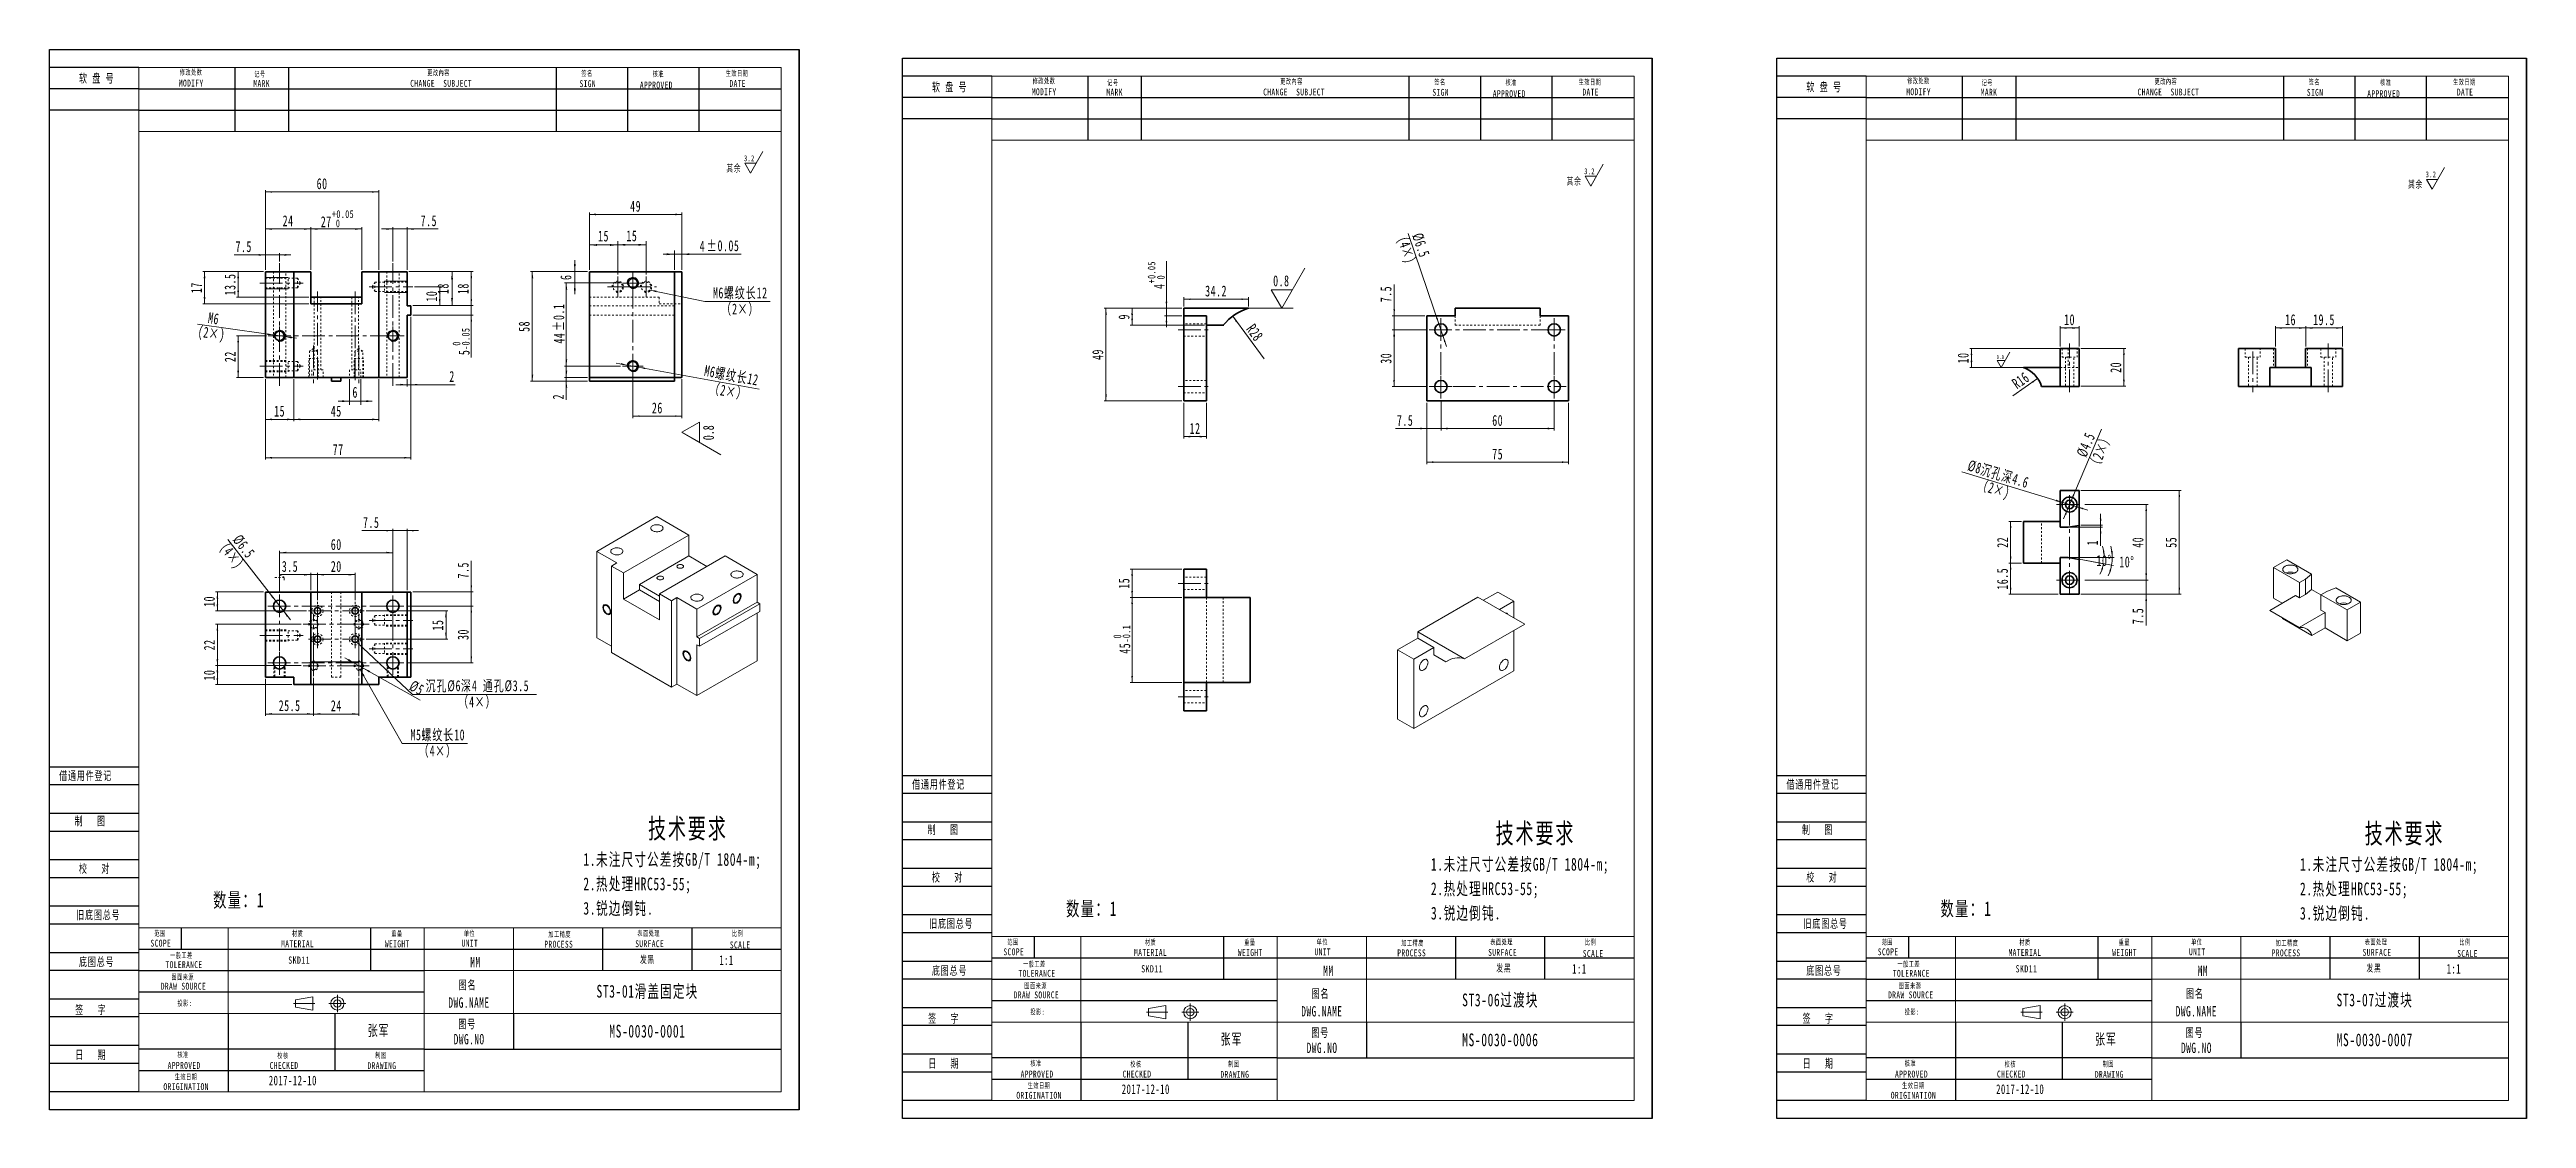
# Model space of a CAD drawing. Header units: millimetres. Extents: x 1333 to 6759, y -11 to 566.
# Drawn here: x 1333 to 2644, y 0 to 566 of the extents above; entities that cross this region are included whole.
import ezdxf
from ezdxf.enums import TextEntityAlignment as Align

# ---------------------------------------------------------------- set-up
doc = ezdxf.new("R2010")
doc.units = ezdxf.units.MM
doc.set_wipeout_variables(frame=1)
for name, pattern in [('AD_LTYPE3 0 mm', [16, 11, -1, 1, -1, 1, -1]), ('AD_LTYPE6 0 mm', [12, 1, -1, 1, -1, 1, -1, 1, -1, 1, -1, 1, -1]), ('点画线', [18, 12, -2, 2, -2]), ('虚线', [2, 1, -1])]:
    doc.linetypes.add(name, pattern=pattern)
doc.layers.get('0').update_dxf_attribs({"lineweight": 35})
for name, color, linetype, lineweight in [('ACAD0', 7, 'Continuous', 0), ('ACAD10', 7, 'Continuous', 0), ('ACADA-定位3-标高', 171, 'Continuous', 0), ('ACADA-构件3-柱砼', 9, 'Continuous', 0), ('ACADA-构件8-屋面', 7, 'Continuous', 0), ('EB0', 7, 'Continuous', 35), ('中心线层', 1, '点画线', 18), ('尺寸线层', 3, 'Continuous', 18), ('虚线层', 6, '虚线', 18)]:
    doc.layers.add(name, color=color, linetype=linetype, lineweight=lineweight)
doc.styles.add('标准', font='', dxfattribs={"width": 0.667})
doc.styles.get('标准').set_extended_font_data('宋体')
doc.dimstyles.new('标准', dxfattribs={"dimtxt": 5.779688, "dimasz": 3.5, "dimexe": 1, "dimexo": 1, "dimgap": 1.209086, "dimtad": 1, "dimdec": 1, "dimdsep": 46, "dimtxsty": '标准', "dimblk": '_CAXARROW', "dimcen": 0, "dimdle": 7, "dimazin": 2, "dimtfac": 0.707107, "dimtdec": 3, "dimtmove": 0, "dimatfit": 3, "dimfxl": 0, "dimfrac": 2, "dimtolj": 1, "dimarcsym": 0})

msp = doc.modelspace()

# ---------------------------------------------------------------- texts
at = {"layer": 'ACADA-定位3-标高', "linetype": 'Continuous', "lineweight": 18, "line_spacing_factor": 1.15057, "style": '标准'}
for s, insert, char_height, width, attachment_point in [('\\T1.1;数量：1', (1419.52, 110.92), 7.715, 38.9526, 7), ('\\T1.1;数量：1', (1871.11, 106.33), 7.715, 38.9526, 7), ('\\T1.1;数量：1', (2334.06, 106.33), 7.715, 38.9526, 7), ('\\T1.1;ST3-01滑盖固定块', (1649.44, 66.95), 6.743, 141.736, 5), ('\\T1.1;ST3-06过渡块', (2101.02, 62.36), 6.743, 141.736, 5), ('\\T1.1;ST3-07过渡块', (2563.98, 62.36), 6.743, 141.736, 5), ('\\T1.1;MS-0030-0001', (1649.44, 46.16), 6.743, 141.736, 5), ('\\T1.1;MS-0030-0006', (2101.02, 41.58), 6.743, 141.736, 5), ('\\T1.1;MS-0030-0007', (2563.98, 41.58), 6.743, 141.736, 5), ('\\T1.1;2017-12-10', (1448.97, 17.48), 5.0988, 39.173, 7), ('\\T1.1;2017-12-10', (1900.56, 12.89), 5.0988, 39.173, 7), ('\\T1.1;2017-12-10', (2363.51, 12.89), 5.0988, 39.173, 7)]:
    msp.add_mtext(s, dxfattribs=dict(at, insert=insert, char_height=char_height, width=width, attachment_point=attachment_point))
at = {"layer": 'ACADA-定位3-标高', "linetype": 'AD_LTYPE3 0 mm', "lineweight": 0, "char_height": 5.097, "width": 10.8681, "attachment_point": 7, "line_spacing_factor": 1.15057, "style": '标准'}
for insert in [(1687.48, 81.18), (2139.07, 76.59), (2602.02, 76.59)]:
    msp.add_mtext('\\T1.1;1:1', dxfattribs=dict(at, insert=insert))
at = {"layer": 'ACADA-构件8-屋面', "linetype": 'Continuous', "lineweight": 18, "line_spacing_factor": 1.15057, "style": '标准'}
for s, insert, char_height, width, attachment_point in [('\\T1.1;软 盘 号', (1348.48, 552.87), 4.5511, 24.9916, 1), ('\\T1.1;修改处数', (1407.82, 553.7), 2.913, 20.7275, 5), ('\\T1.1;记号', (1444.3, 552.7), 2.913, 14.5107, 5), ('\\T1.1;更改內容', (1538.87, 553.44), 2.913, 39.3958, 5), ('\\T1.1;签名', (1617.46, 553.11), 2.913, 14.5107, 5), ('\\T1.1;核准', (1655.19, 552.85), 2.913, 18.6593, 5), ('\\T1.1;生效日期', (1696.87, 553.1), 2.913, 16.5789, 5), ('\\T1.1;修改处数', (1859.41, 549.11), 2.913, 20.7275, 5), ('\\T1.1;更改內容', (1990.45, 548.86), 2.913, 39.3958, 5), ('\\T1.1;修改处数', (2322.36, 549.11), 2.913, 20.7275, 5), ('\\T1.1;更改內容', (2453.41, 548.86), 2.913, 39.3958, 5), ('\\T1.1;MODIFY', (1407.92, 548.08), 3.6408, 16.591, 5), ('\\T1.1;MARK', (1445.2, 547.85), 3.641, 12.4425, 5), ('\\T1.1;CHANGE  SUBJECT', (1540.22, 547.93), 3.6408, 35.2594, 5), ('\\T1.1;SIGN', (1617.85, 547.76), 3.641, 12.4425, 5), ('\\T1.1;APPROVED', (1654.16, 547.05), 3.6408, 16.591, 5), ('\\T1.1;DATE', (1697.24, 547.93), 3.641, 12.4425, 5), ('\\T1.1;软 盘 号', (1800.06, 548.28), 4.5511, 24.9916, 1), ('\\T1.1;MODIFY', (1859.51, 543.49), 3.6408, 16.591, 5), ('\\T1.1;记号', (1895.88, 548.12), 2.913, 14.5107, 5), ('\\T1.1;MARK', (1896.79, 543.27), 3.641, 12.4425, 5), ('\\T1.1;CHANGE  SUBJECT', (1991.81, 543.34), 3.6408, 35.2594, 5), ('\\T1.1;SIGN', (2069.43, 543.18), 3.641, 12.4425, 5), ('\\T1.1;签名', (2069.05, 548.52), 2.913, 14.5107, 5), ('\\T1.1;APPROVED', (2105.74, 542.47), 3.6408, 16.591, 5), ('\\T1.1;核准', (2106.78, 548.27), 2.913, 18.6593, 5), ('\\T1.1;生效日期', (2148.46, 548.52), 2.913, 16.5789, 5), ('\\T1.1;DATE', (2148.82, 543.34), 3.641, 12.4425, 5), ('\\T1.1;软 盘 号', (2263.02, 548.28), 4.5511, 24.9916, 1), ('\\T1.1;MODIFY', (2322.46, 543.49), 3.6408, 16.591, 5), ('\\T1.1;记号', (2358.84, 548.12), 2.913, 14.5107, 5), ('\\T1.1;MARK', (2359.74, 543.27), 3.641, 12.4425, 5), ('\\T1.1;CHANGE  SUBJECT', (2454.76, 543.34), 3.6408, 35.2594, 5), ('\\T1.1;SIGN', (2532.39, 543.18), 3.641, 12.4425, 5), ('\\T1.1;签名', (2532, 548.52), 2.913, 14.5107, 5), ('\\T1.1;APPROVED', (2568.7, 542.47), 3.6408, 16.591, 5), ('\\T1.1;核准', (2569.73, 548.27), 2.913, 18.6593, 5), ('\\T1.1;生效日期', (2611.41, 548.52), 2.913, 16.5789, 5), ('\\T1.1;DATE', (2611.78, 543.34), 3.641, 12.4425, 5), ('\\T1.1;借通用件登记', (1337.99, 183.7), 4.5511, 42.9407, 1), ('\\T1.1;借通用件登记', (1789.58, 179.11), 4.5511, 42.9407, 1), ('\\T1.1;借通用件登记', (2252.53, 179.11), 4.5511, 42.9407, 1), ('\\T1.1;制   图', (1346.18, 159.71), 4.5511, 24.9916, 1), ('\\T1.1;制   图', (1797.77, 155.13), 4.5511, 24.9916, 1), ('\\T1.1;制   图', (2260.72, 155.13), 4.5511, 24.9916, 1), ('\\T1.1;校   对', (1348.48, 134.53), 4.5511, 24.9916, 1), ('\\T1.1;校   对', (1800.06, 129.94), 4.5511, 24.9916, 1), ('\\T1.1;校   对', (2263.02, 129.94), 4.5511, 24.9916, 1), ('\\T1.1;旧底图总号', (1347.01, 110), 4.5511, 71.2879, 1), ('\\T1.1;旧底图总号', (1798.6, 105.42), 4.5511, 71.2879, 1), ('\\T1.1;旧底图总号', (2261.55, 105.42), 4.5511, 71.2879, 1), ('\\T1.1;SCOPE', (1391.79, 92.76), 3.6408, 10.4963, 5), ('\\T1.1;范围', (1391.39, 97.86), 2.913, 9.1903, 5), ('\\T1.1;MATERIAL', (1464.24, 92.48), 3.6408, 15.3921, 5), ('\\T1.1;材质', (1464.24, 97.73), 2.913, 15.0019, 5), ('\\T1.1;WEIGHT', (1516.99, 92.41), 3.6408, 15.2903, 5), ('\\T1.1;重量', (1516.82, 97.74), 2.913, 16.9391, 5), ('\\T1.1;UNIT', (1555.42, 92.74), 3.641, 11.0089, 5), ('\\T1.1;单位', (1555.2, 97.83), 2.913, 13.0647, 5), ('\\T1.1;PROCESS', (1602.49, 92.22), 3.6408, 14.676, 5), ('\\T1.1;加工精度', (1602.97, 97.34), 2.913, 18.3844, 5), ('\\T1.1;表面处理', (1650.1, 97.89), 2.913, 18.3844, 5), ('\\T1.1;SURFACE', (1650.62, 92.47), 3.6408, 14.5742, 5), ('\\T1.1;SCALE', (1698.55, 91.85), 3.6408, 15.1339, 5), ('\\T1.1;比例', (1697.2, 97.77), 2.913, 16.6913, 5), ('\\T1.1;范围', (1842.98, 93.27), 2.913, 9.1903, 5), ('\\T1.1;材质', (1915.82, 93.14), 2.913, 15.0019, 5), ('\\T1.1;重量', (1968.4, 93.16), 2.913, 16.9391, 5), ('\\T1.1;单位', (2006.79, 93.24), 2.913, 13.0647, 5), ('\\T1.1;加工精度', (2054.55, 92.76), 2.913, 18.3844, 5), ('\\T1.1;表面处理', (2101.69, 93.31), 2.913, 18.3844, 5), ('\\T1.1;比例', (2148.79, 93.18), 2.913, 16.6913, 5), ('\\T1.1;范围', (2305.93, 93.27), 2.913, 9.1903, 5), ('\\T1.1;材质', (2378.78, 93.14), 2.913, 15.0019, 5), ('\\T1.1;重量', (2431.36, 93.16), 2.913, 16.9391, 5), ('\\T1.1;单位', (2469.74, 93.24), 2.913, 13.0647, 5), ('\\T1.1;加工精度', (2517.51, 92.76), 2.913, 18.3844, 5), ('\\T1.1;表面处理', (2564.64, 93.31), 2.913, 18.3844, 5), ('\\T1.1;比例', (2611.74, 93.18), 2.913, 16.6913, 5), ('\\T1.1;底图总号', (1348.48, 85.15), 4.551, 24.9916, 1), ('\\T1.1;TOLERANCE', (1404.1, 81.4), 3.6408, 18.4486, 5), ('\\T1.1;一般工差', (1402.71, 86.18), 2.913, 20.3216, 5), ('\\T1.1;   MM', (1554.31, 82.77), 5.4613, 22.3434, 5), ('\\T1.1;底图总号', (1800.06, 80.56), 4.551, 24.9916, 1), ('\\T1.1;SCOPE', (1843.38, 88.18), 3.6408, 10.4963, 5), ('\\T1.1;TOLERANCE', (1855.69, 76.81), 3.6408, 18.4486, 5), ('\\T1.1;一般工差', (1854.3, 81.59), 2.913, 20.3216, 5), ('\\T1.1;MATERIAL', (1915.83, 87.9), 3.6408, 15.3921, 5), ('\\T1.1;WEIGHT', (1968.58, 87.82), 3.6408, 15.2903, 5), ('\\T1.1;UNIT', (2007.01, 88.16), 3.641, 11.0089, 5), ('\\T1.1;   MM', (2005.9, 78.18), 5.4613, 22.3434, 5), ('\\T1.1;PROCESS', (2054.08, 87.63), 3.6408, 14.676, 5), ('\\T1.1;SURFACE', (2102.2, 87.89), 3.6408, 14.5742, 5), ('\\T1.1;SCALE', (2150.14, 87.27), 3.6408, 15.1339, 5), ('\\T1.1;底图总号', (2263.02, 80.56), 4.551, 24.9916, 1), ('\\T1.1;SCOPE', (2306.33, 88.18), 3.6408, 10.4963, 5), ('\\T1.1;TOLERANCE', (2318.64, 76.81), 3.6408, 18.4486, 5), ('\\T1.1;一般工差', (2317.25, 81.59), 2.913, 20.3216, 5), ('\\T1.1;MATERIAL', (2378.78, 87.9), 3.6408, 15.3921, 5), ('\\T1.1;WEIGHT', (2431.53, 87.82), 3.6408, 15.2903, 5), ('\\T1.1;UNIT', (2469.96, 88.16), 3.641, 11.0089, 5), ('\\T1.1;   MM', (2468.85, 78.18), 5.4613, 22.3434, 5), ('\\T1.1;PROCESS', (2517.03, 87.63), 3.6408, 14.676, 5), ('\\T1.1;SURFACE', (2565.16, 87.89), 3.6408, 14.5742, 5), ('\\T1.1;SCALE', (2613.09, 87.27), 3.6408, 15.1339, 5), ('\\T1.1;图面来源', (1403.41, 74.74), 2.913, 24.196, 5), ('\\T1.1;图名', (1554.18, 70.42), 4.551, 13.7855, 5), ('\\T1.1;图面来源', (1854.99, 70.15), 2.913, 24.196, 5), ('\\T1.1;图名', (2005.76, 65.83), 4.551, 13.7855, 5), ('\\T1.1;图面来源', (2317.95, 70.15), 2.913, 24.196, 5), ('\\T1.1;图名', (2468.72, 65.83), 4.551, 13.7855, 5), ('\\T1.1;签   字', (1346.49, 59.78), 4.5511, 24.9916, 1), ('\\T1.1;投影:', (1404.47, 60.87), 2.913, 108.913, 5), ('\\T1.1;图号', (1554.04, 49.71), 4.551, 22.5029, 5), ('\\T1.1;签   字', (1798.08, 55.19), 4.5511, 24.9916, 1), ('\\T1.1;投影:', (1856.05, 56.28), 2.913, 108.913, 5), ('\\T1.1;签   字', (2261.03, 55.19), 4.5511, 24.9916, 1), ('\\T1.1;投影:', (2319.01, 56.28), 2.913, 108.913, 5), ('\\T1.1;张军', (1507.11, 46.25), 5.772, 75.5925, 5), ('\\T1.1;张军', (1958.69, 41.66), 5.772, 75.5925, 5), ('\\T1.1;图号', (2005.63, 45.12), 4.551, 22.5029, 5), ('\\T1.1;张军', (2421.65, 41.66), 5.772, 75.5925, 5), ('\\T1.1;图号', (2468.58, 45.12), 4.551, 22.5029, 5), ('\\T1.1;日   期', (1346.49, 35.97), 4.5511, 24.9916, 1), ('\\T1.1;APPROVED', (1404.16, 28.05), 3.6408, 17.0202, 5), ('\\T1.1;核准', (1403.62, 33.66), 2.913, 16.9391, 5), ('\\T1.1;CHECKED', (1457.06, 28.05), 3.6408, 14.676, 5), ('\\T1.1;校核', (1456.47, 33.16), 2.913, 15.0019, 5), ('\\T1.1;DRAWING', (1508.86, 27.92), 3.6408, 14.1672, 5), ('\\T1.1;制图', (1508.35, 33.29), 2.913, 18.8763, 5), ('\\T1.1;日   期', (1798.08, 31.38), 4.5511, 24.9916, 1), ('\\T1.1;核准', (1855.21, 29.07), 2.913, 16.9391, 5), ('\\T1.1;校核', (1908.06, 28.58), 2.913, 15.0019, 5), ('\\T1.1;制图', (1959.94, 28.7), 2.913, 18.8763, 5), ('\\T1.1;日   期', (2261.03, 31.38), 4.5511, 24.9916, 1), ('\\T1.1;核准', (2318.16, 29.07), 2.913, 16.9391, 5), ('\\T1.1;校核', (2371.01, 28.58), 2.913, 15.0019, 5), ('\\T1.1;制图', (2422.89, 28.7), 2.913, 18.8763, 5), ('\\T1.1;ORIGINATION', (1405.19, 16.82), 3.6408, 20.5743, 5), ('\\T1.1;生效日期', (1405.16, 21.88), 2.913, 24.196, 5), ('\\T1.1;ORIGINATION', (1856.78, 12.24), 3.6408, 20.5743, 5), ('\\T1.1;APPROVED', (1855.75, 23.46), 3.6408, 17.0202, 5), ('\\T1.1;生效日期', (1856.75, 17.29), 2.913, 24.196, 5), ('\\T1.1;CHECKED', (1908.65, 23.46), 3.6408, 14.676, 5), ('\\T1.1;DRAWING', (1960.45, 23.34), 3.6408, 14.1672, 5), ('\\T1.1;ORIGINATION', (2319.73, 12.24), 3.6408, 20.5743, 5), ('\\T1.1;APPROVED', (2318.7, 23.46), 3.6408, 17.0202, 5), ('\\T1.1;生效日期', (2319.7, 17.29), 2.913, 24.196, 5), ('\\T1.1;CHECKED', (2371.6, 23.46), 3.6408, 14.676, 5), ('\\T1.1;DRAWING', (2423.4, 23.34), 3.6408, 14.1672, 5)]:
    msp.add_mtext(s, dxfattribs=dict(at, insert=insert, char_height=char_height, width=width, attachment_point=attachment_point))
at = {"layer": '尺寸线层', "linetype": 'Continuous', "lineweight": 18, "line_spacing_factor": 1.15057, "style": '标准'}
for s, insert, char_height, width, attachment_point in [('\\T1.1;技术要求', (1649.74, 158.79), 10.537, 72.7231, 1), ('\\T1.1;技术要求', (2098.49, 156.23), 10.537, 72.7231, 1), ('\\T1.1;技术要求', (2558.61, 156.15), 10.537, 72.7231, 1), ('\\T1.1;1.未注尺寸公差按GB/T 1804-m;\\P2.热处理HRC53-55;\\P3.锐边倒钝.', (1615.51, 140.5), 6.743, 128.952, 1), ('\\T1.1;1.未注尺寸公差按GB/T 1804-m;\\P2.热处理HRC53-55;\\P3.锐边倒钝.', (2064.26, 137.94), 6.743, 128.952, 1), ('\\T1.1;1.未注尺寸公差按GB/T 1804-m;\\P2.热处理HRC53-55;\\P3.锐边倒钝.', (2524.38, 137.86), 6.743, 128.952, 1), ('\\T1.1;SKD11', (1465.04, 83.78), 3.8531, 40.532, 5), ('\\T1.1;发黑', (1649.44, 83.96), 3.853, 47.2453, 5), ('\\T1.1;SKD11', (1916.63, 79.19), 3.8481, 40.532, 5), ('\\T1.1;发黑', (2102.84, 79.37), 3.853, 47.2453, 5), ('\\T1.1;SKD11', (2379.58, 79.19), 3.8481, 40.532, 5), ('\\T1.1;发黑', (2563.54, 79.37), 3.853, 47.2453, 5), ('\\T1.1;DRAW SOURCE', (1403.78, 69.98), 3.6408, 47.2128, 5), ('\\T1.1;DRAW SOURCE', (1855.36, 65.39), 3.6408, 47.2128, 5), ('\\T1.1;DRAW SOURCE', (2318.32, 65.39), 3.6408, 47.2128, 5), ('\\T1.1;DWG.NAME', (1554.95, 61.28), 5.4613, 47.2453, 5), ('\\T1.1;DWG.NAME', (2006.53, 56.69), 5.4613, 47.2453, 5), ('\\T1.1;DWG.NAME', (2469.49, 56.69), 5.4613, 47.2453, 5), ('\\T1.1;DWG.NO', (1555.04, 41.92), 5.4613, 47.4484, 5), ('\\T1.1;DWG.NO', (2006.63, 37.33), 5.4613, 47.4484, 5), ('\\T1.1;DWG.NO', (2469.58, 37.33), 5.4613, 47.4484, 5)]:
    msp.add_mtext(s, dxfattribs=dict(at, insert=insert, char_height=char_height, width=width, attachment_point=attachment_point))

# ---------------------------------------------------------------- blocks, each defined once
blk = doc.blocks.new('*X3')
at = {"layer": '尺寸线层', "linetype": 'Continuous', "lineweight": 18}
for points in [[(1491.7, 379.7), (1487.7, 380.2), (1487.7, 379.2)], [(1497.7, 379.7), (1501.7, 380.2), (1501.7, 379.2)]]:
    blk.add_hatch(color=0, dxfattribs=at).paths.add_polyline_path(points, flags=0)
at = {"layer": '尺寸线层', "color": 0, "linetype": 'Continuous', "lineweight": 18}
for p, q in [((1491.7, 391.3), (1491.7, 377.7)), ((1497.7, 391.3), (1497.7, 377.7)), ((1485.7, 379.7), (1503.7, 379.7))]:
    blk.add_line(p, q, dxfattribs=at)
at = {"layer": '尺寸线层', "color": 0, "linetype": 'Continuous', "lineweight": 18, "insert": (1494.7, 384.4), "char_height": 5.78, "width": 3.662, "attachment_point": 5, "line_spacing_factor": 1.15057, "style": '标准'}
blk.add_mtext('\\T1.1;6', dxfattribs=at)
blk = doc.blocks.new('_CAXARROW')
blk.add_hatch(color=0).paths.add_polyline_path([(0, 0), (-1, 0.125), (-1, -0.125)], flags=0)
blk = doc.blocks.new('*X4')
at = {"layer": '尺寸线层', "linetype": 'Continuous', "lineweight": 18}
for points in [[(1494.5, 240.9), (1490.8, 242.4), (1491.3, 243.3)], [(1498.9, 238.5), (1502.1, 236.1), (1502.6, 236.9)]]:
    blk.add_hatch(color=0, dxfattribs=at).paths.add_polyline_path(points, flags=0)
at = {"layer": '尺寸线层', "color": 0, "linetype": 'Continuous', "lineweight": 18}
blk.add_line((1529.1, 221.5), (1489.3, 243.8), dxfattribs=at)
at = {"layer": '尺寸线层', "color": 0, "linetype": 'Continuous', "lineweight": 18, "insert": (1527.3, 227.9), "char_height": 5.78, "width": 12.983, "attachment_point": 5, "rotation": 330.7158, "line_spacing_factor": 1.15057, "style": '标准'}
blk.add_mtext('\\T1.1;%%C5', dxfattribs=at)
blk = doc.blocks.new('*X5')
at = {"layer": 'ACAD10', "color": 0, "linetype": 'Continuous', "lineweight": 0}
for p, q in [((-2.5, 0), (-5, 0)), ((0, 0), (-2.5, 0)), ((0, 2.5), (0, 5)), ((0, 0), (0, 2.5)), ((0, 0), (0, -2.5)), ((0, 0), (2.5, 0)), ((2.5, 0), (5, 0)), ((0, -2.5), (0, -5))]:
    blk.add_line(p, q, dxfattribs=at)
blk = doc.blocks.new('*X6')
at = {"layer": 'ACAD10', "color": 0, "linetype": 'Continuous', "lineweight": 0}
for p, q in [((-2.5, 0), (-5, 0)), ((0, 0), (-2.5, 0)), ((0, 2.5), (0, 5)), ((0, 0), (0, 2.5)), ((0, 0), (0, -2.5)), ((0, 0), (2.5, 0)), ((2.5, 0), (5, 0)), ((0, -2.5), (0, -5))]:
    blk.add_line(p, q, dxfattribs=at)
blk = doc.blocks.new('*X194')
at = {"layer": '尺寸线层', "linetype": 'Continuous', "lineweight": 18}
for points in [[(1432.8, 414.3), (1432.3, 410.8), (1433.2, 410.8)], [(1432.8, 392.3), (1432.3, 395.8), (1433.2, 395.8)]]:
    blk.add_hatch(color=0, dxfattribs=at).paths.add_polyline_path(points, flags=0)
at = {"layer": '尺寸线层', "color": 0, "linetype": 'Continuous', "lineweight": 18}
for p, q in [((1447.7, 414.3), (1431.8, 414.3)), ((1432.8, 392.3), (1432.8, 414.3)), ((1446.2, 392.3), (1431.8, 392.3))]:
    blk.add_line(p, q, dxfattribs=at)
at = {"layer": '尺寸线层', "color": 0, "linetype": 'Continuous', "lineweight": 18, "insert": (1428.5, 403.3), "char_height": 5.78, "width": 8.121, "attachment_point": 5, "rotation": 90, "line_spacing_factor": 1.15057, "style": '标准'}
blk.add_mtext('\\T1.1;22', dxfattribs=at)
blk = doc.blocks.new('*X195')
at = {"layer": '尺寸线层', "linetype": 'Continuous', "lineweight": 18}
for points in [[(1432.8, 448.3), (1432.3, 444.8), (1433.2, 444.8)], [(1432.8, 434.8), (1432.3, 438.3), (1433.2, 438.3)]]:
    blk.add_hatch(color=0, dxfattribs=at).paths.add_polyline_path(points, flags=0)
at = {"layer": '尺寸线层', "color": 0, "linetype": 'Continuous', "lineweight": 18}
for p, q in [((1446.2, 448.3), (1431.8, 448.3)), ((1432.8, 434.8), (1432.8, 448.3)), ((1470.2, 434.8), (1431.8, 434.8))]:
    blk.add_line(p, q, dxfattribs=at)
at = {"layer": '尺寸线层', "color": 0, "linetype": 'Continuous', "lineweight": 18, "insert": (1428.5, 441.5), "char_height": 5.78, "width": 17.168, "attachment_point": 5, "rotation": 90, "line_spacing_factor": 1.15057, "style": '标准'}
blk.add_mtext('\\T1.1;13.5', dxfattribs=at)
blk = doc.blocks.new('*X196')
at = {"layer": '尺寸线层', "linetype": 'Continuous', "lineweight": 18}
for points in [[(1447.2, 457.1), (1443.7, 456.7), (1443.7, 457.6)], [(1454.7, 457.1), (1458.2, 456.7), (1458.2, 457.6)]]:
    blk.add_hatch(color=0, dxfattribs=at).paths.add_polyline_path(points, flags=0)
at = {"layer": '尺寸线层', "color": 0, "linetype": 'Continuous', "lineweight": 18}
for p, q in [((1460.7, 457.1), (1430.7, 457.1)), ((1447.2, 449.3), (1447.2, 458.1)), ((1454.7, 453.7), (1454.7, 458.1))]:
    blk.add_line(p, q, dxfattribs=at)
at = {"layer": '尺寸线层', "color": 0, "linetype": 'Continuous', "lineweight": 18, "insert": (1435.7, 461.5), "char_height": 5.78, "width": 12.645, "attachment_point": 5, "line_spacing_factor": 1.15057, "style": '标准'}
blk.add_mtext('\\T1.1;7.5', dxfattribs=at)
blk = doc.blocks.new('*X197')
at = {"layer": '尺寸线层', "linetype": 'Continuous', "lineweight": 18}
for points in [[(1514.7, 470.9), (1511.2, 470.4), (1511.2, 471.3)], [(1522.2, 470.9), (1525.7, 470.4), (1525.7, 471.3)]]:
    blk.add_hatch(color=0, dxfattribs=at).paths.add_polyline_path(points, flags=0)
at = {"layer": '尺寸线层', "color": 0, "linetype": 'Continuous', "lineweight": 18}
for p, q in [((1538.7, 470.9), (1508.7, 470.9)), ((1514.7, 453.7), (1514.7, 471.9)), ((1522.2, 449.3), (1522.2, 471.9))]:
    blk.add_line(p, q, dxfattribs=at)
at = {"layer": '尺寸线层', "color": 0, "linetype": 'Continuous', "lineweight": 18, "insert": (1533.7, 475.2), "char_height": 5.78, "width": 12.645, "attachment_point": 5, "line_spacing_factor": 1.15057, "style": '标准'}
blk.add_mtext('\\T1.1;7.5', dxfattribs=at)
blk = doc.blocks.new('*X199')
at = {"color": 0, "char_height": 5.78, "attachment_point": 1, "rotation": 90, "line_spacing_factor": 1.15057, "style": '标准'}
for s, insert, width in [('\\T1.1;%%P0.1', (266.7, 412.3), 29.059), ('\\T1.1;44', (267, 405.6), 40.777)]:
    blk.add_mtext(s, dxfattribs=dict(at, insert=insert, width=width))
blk = doc.blocks.new('*X198')
at = {"layer": '尺寸线层', "linetype": 'Continuous', "lineweight": 18}
for points in [[(1606.5, 442.3), (1606.1, 438.8), (1607, 438.8)], [(1606.5, 398.3), (1606.1, 401.8), (1607, 401.8)]]:
    blk.add_hatch(color=0, dxfattribs=at).paths.add_polyline_path(points, flags=0)
at = {"layer": '尺寸线层', "color": 0, "linetype": 'Continuous', "lineweight": 18}
for p, q in [((1635.2, 442.3), (1605.5, 442.3)), ((1606.5, 398.3), (1606.5, 442.3)), ((1635.2, 398.3), (1605.5, 398.3))]:
    blk.add_line(p, q, dxfattribs=at)
blk.add_blockref('*X199', (1332.9, 4.6), dxfattribs=at)
blk = doc.blocks.new('*X200')
at = {"layer": '尺寸线层', "linetype": 'Continuous', "lineweight": 18}
for points in [[(1415, 448.3), (1414.5, 444.8), (1415.4, 444.8)], [(1415, 431.3), (1414.5, 434.8), (1415.4, 434.8)]]:
    blk.add_hatch(color=0, dxfattribs=at).paths.add_polyline_path(points, flags=0)
at = {"layer": '尺寸线层', "color": 0, "linetype": 'Continuous', "lineweight": 18}
for p, q in [((1446.2, 448.3), (1414, 448.3)), ((1415, 431.3), (1415, 448.3)), ((1470.2, 431.3), (1414, 431.3))]:
    blk.add_line(p, q, dxfattribs=at)
at = {"layer": '尺寸线层', "color": 0, "linetype": 'Continuous', "lineweight": 18, "insert": (1410.7, 439.8), "char_height": 5.78, "width": 8.153, "attachment_point": 5, "rotation": 90, "line_spacing_factor": 1.15057, "style": '标准'}
blk.add_mtext('\\T1.1;17', dxfattribs=at)
blk = doc.blocks.new('*X201')
at = {"layer": '尺寸线层', "linetype": 'Continuous', "lineweight": 18}
for points in [[(1447.2, 349.8), (1450.7, 350.2), (1450.7, 349.3)], [(1524.2, 349.8), (1520.7, 350.2), (1520.7, 349.3)]]:
    blk.add_hatch(color=0, dxfattribs=at).paths.add_polyline_path(points, flags=0)
at = {"layer": '尺寸线层', "color": 0, "linetype": 'Continuous', "lineweight": 18}
for p, q in [((1524.2, 424.3), (1524.2, 348.8)), ((1447.2, 391.3), (1447.2, 348.8)), ((1447.2, 349.8), (1524.2, 349.8))]:
    blk.add_line(p, q, dxfattribs=at)
at = {"layer": '尺寸线层', "color": 0, "linetype": 'Continuous', "lineweight": 18, "insert": (1485.7, 354.1), "char_height": 5.78, "width": 8.153, "attachment_point": 5, "line_spacing_factor": 1.15057, "style": '标准'}
blk.add_mtext('\\T1.1;77', dxfattribs=at)
blk = doc.blocks.new('*X202')
at = {"layer": '尺寸线层', "linetype": 'Continuous', "lineweight": 18}
for points in [[(1522.2, 388.4), (1518.7, 388), (1518.7, 388.9)], [(1524.2, 388.4), (1527.7, 388), (1527.7, 388.9)]]:
    blk.add_hatch(color=0, dxfattribs=at).paths.add_polyline_path(points, flags=0)
at = {"layer": '尺寸线层', "color": 0, "linetype": 'Continuous', "lineweight": 18}
for p, q in [((1524.2, 424.3), (1524.2, 387.4)), ((1547.7, 388.4), (1516.2, 388.4)), ((1522.2, 391.3), (1522.2, 387.4))]:
    blk.add_line(p, q, dxfattribs=at)
at = {"layer": '尺寸线层', "color": 0, "linetype": 'Continuous', "lineweight": 18, "insert": (1546, 392.8), "char_height": 5.78, "width": 3.598, "attachment_point": 5, "line_spacing_factor": 1.15057, "style": '标准'}
blk.add_mtext('\\T1.1;2', dxfattribs=at)
blk = doc.blocks.new('*X203')
at = {"layer": '尺寸线层', "linetype": 'Continuous', "lineweight": 18}
for points in [[(1606.5, 392.3), (1606.1, 395.8), (1607, 395.8)], [(1606.5, 390.3), (1606.1, 386.8), (1607, 386.8)]]:
    blk.add_hatch(color=0, dxfattribs=at).paths.add_polyline_path(points, flags=0)
at = {"layer": '尺寸线层', "color": 0, "linetype": 'Continuous', "lineweight": 18}
for p, q in [((1606.5, 380.4), (1606.5, 398.3)), ((1617.7, 392.3), (1605.5, 392.3)), ((1617.7, 390.3), (1605.5, 390.3))]:
    blk.add_line(p, q, dxfattribs=at)
at = {"layer": '尺寸线层', "color": 0, "linetype": 'Continuous', "lineweight": 18, "insert": (1602.2, 382.1), "char_height": 5.78, "width": 3.598, "attachment_point": 5, "rotation": 90, "line_spacing_factor": 1.15057, "style": '标准'}
blk.add_mtext('\\T1.1;2', dxfattribs=at)
blk = doc.blocks.new('*X204')
at = {"layer": '尺寸线层', "linetype": 'Continuous', "lineweight": 18}
for points in [[(1588.5, 448.3), (1589, 444.8), (1588.1, 444.8)], [(1588.5, 390.3), (1589, 393.8), (1588.1, 393.8)]]:
    blk.add_hatch(color=0, dxfattribs=at).paths.add_polyline_path(points, flags=0)
at = {"layer": '尺寸线层', "color": 0, "linetype": 'Continuous', "lineweight": 18}
for p, q in [((1617.7, 448.3), (1587.5, 448.3)), ((1588.5, 448.3), (1588.5, 390.3)), ((1617.7, 390.3), (1587.5, 390.3))]:
    blk.add_line(p, q, dxfattribs=at)
at = {"layer": '尺寸线层', "color": 0, "linetype": 'Continuous', "lineweight": 18, "insert": (1584.2, 419.3), "char_height": 5.78, "width": 8.153, "attachment_point": 5, "rotation": 90, "line_spacing_factor": 1.15057, "style": '标准'}
blk.add_mtext('\\T1.1;58', dxfattribs=at)
blk = doc.blocks.new('*X205')
at = {"layer": '尺寸线层', "linetype": 'Continuous', "lineweight": 18}
for points in [[(1539.5, 440.3), (1539.9, 436.8), (1539, 436.8)], [(1539.5, 430.3), (1539.9, 433.8), (1539, 433.8)]]:
    blk.add_hatch(color=0, dxfattribs=at).paths.add_polyline_path(points, flags=0)
at = {"layer": '尺寸线层', "color": 0, "linetype": 'Continuous', "lineweight": 18}
for p, q in [((1526.2, 440.3), (1540.5, 440.3)), ((1539.5, 440.3), (1539.5, 430.3)), ((1525.2, 430.3), (1540.5, 430.3))]:
    blk.add_line(p, q, dxfattribs=at)
at = {"layer": '尺寸线层', "color": 0, "linetype": 'Continuous', "lineweight": 18, "insert": (1535.2, 435.3), "char_height": 5.78, "width": 8.218, "attachment_point": 5, "rotation": 90, "line_spacing_factor": 1.15057, "style": '标准'}
blk.add_mtext('\\T1.1;10', dxfattribs=at)
blk = doc.blocks.new('*X206')
at = {"layer": '尺寸线层', "linetype": 'Continuous', "lineweight": 18}
for points in [[(1556.2, 448.3), (1556.6, 444.8), (1555.8, 444.8)], [(1556.2, 430.3), (1556.6, 433.8), (1555.8, 433.8)]]:
    blk.add_hatch(color=0, dxfattribs=at).paths.add_polyline_path(points, flags=0)
at = {"layer": '尺寸线层', "color": 0, "linetype": 'Continuous', "lineweight": 18}
for p, q in [((1523.2, 448.3), (1557.2, 448.3)), ((1556.2, 448.3), (1556.2, 430.3)), ((1525.2, 430.3), (1557.2, 430.3))]:
    blk.add_line(p, q, dxfattribs=at)
at = {"layer": '尺寸线层', "color": 0, "linetype": 'Continuous', "lineweight": 18, "insert": (1551.9, 439.3), "char_height": 5.78, "width": 8.153, "attachment_point": 5, "rotation": 90, "line_spacing_factor": 1.15057, "style": '标准'}
blk.add_mtext('\\T1.1;18', dxfattribs=at)
blk = doc.blocks.new('*X208')
at = {"color": 0, "char_height": 5.78, "attachment_point": 1, "rotation": 90, "line_spacing_factor": 1.15057, "style": '标准'}
for s, insert, width in [('\\T1.1;{\\H0.707107x;-0.05}', (218.3, 402.3), 20.935), ('\\T1.1;{\\H0.707107x;0}', (213.4, 404.5), 20.935), ('\\T1.1;5', (216.6, 399.5), 27.48)]:
    blk.add_mtext(s, dxfattribs=dict(at, insert=insert, width=width))
blk = doc.blocks.new('*X207')
at = {"layer": '尺寸线层', "linetype": 'Continuous', "lineweight": 18}
for points in [[(1556.2, 430.3), (1555.8, 433.8), (1556.6, 433.8)], [(1556.2, 425.3), (1555.8, 421.8), (1556.6, 421.8)]]:
    blk.add_hatch(color=0, dxfattribs=at).paths.add_polyline_path(points, flags=0)
at = {"layer": '尺寸线层', "color": 0, "linetype": 'Continuous', "lineweight": 18}
for p, q in [((1556.2, 402.8), (1556.2, 436.3)), ((1525.2, 430.3), (1557.2, 430.3)), ((1525.2, 425.3), (1557.2, 425.3))]:
    blk.add_line(p, q, dxfattribs=at)
blk.add_blockref('*X208', (1332.9, 4.6), dxfattribs=at)
blk = doc.blocks.new('*X209')
at = {"layer": 'EB0', "linetype": 'Continuous', "lineweight": 18}
for points in [[(1451.7, 414.7), (1448.3, 415.6), (1448.2, 414.7)], [(1457.7, 413.8), (1461.2, 413.8), (1461.1, 412.9)]]:
    blk.add_hatch(color=0, dxfattribs=at).paths.add_polyline_path(points, flags=0)
at = {"layer": 'EB0', "color": 0, "linetype": 'Continuous', "lineweight": 18}
blk.add_line((1411.2, 420.4), (1463.6, 413), dxfattribs=at)
at = {"layer": 'EB0', "color": 0, "linetype": 'Continuous', "lineweight": 18, "char_height": 5.78, "attachment_point": 5, "rotation": 351.98, "line_spacing_factor": 1.15057, "style": '标准'}
for s, insert, width in [('\\T1.1;(2×)', (1418.6, 415), 21.51), ('\\T1.1;M6', (1419.8, 423.5), 9.387)]:
    blk.add_mtext(s, dxfattribs=dict(at, insert=insert, width=width))
blk = doc.blocks.new('*X210')
at = {"layer": '尺寸线层', "linetype": 'Continuous', "lineweight": 18}
for points in [[(1462.2, 370.1), (1465.7, 370.5), (1465.7, 369.6)], [(1507.2, 370.1), (1503.7, 370.5), (1503.7, 369.6)]]:
    blk.add_hatch(color=0, dxfattribs=at).paths.add_polyline_path(points, flags=0)
at = {"layer": '尺寸线层', "color": 0, "linetype": 'Continuous', "lineweight": 18}
for p, q in [((1462.2, 391.3), (1462.2, 369.1)), ((1507.2, 391.3), (1507.2, 369.1)), ((1462.2, 370.1), (1507.2, 370.1))]:
    blk.add_line(p, q, dxfattribs=at)
at = {"layer": '尺寸线层', "color": 0, "linetype": 'Continuous', "lineweight": 18, "insert": (1484.7, 374.4), "char_height": 5.78, "width": 8.121, "attachment_point": 5, "line_spacing_factor": 1.15057, "style": '标准'}
blk.add_mtext('\\T1.1;45', dxfattribs=at)
blk = doc.blocks.new('*X211')
at = {"layer": '尺寸线层', "linetype": 'Continuous', "lineweight": 18}
for points in [[(1447.2, 470.9), (1450.7, 471.3), (1450.7, 470.4)], [(1471.2, 470.9), (1467.7, 471.3), (1467.7, 470.4)]]:
    blk.add_hatch(color=0, dxfattribs=at).paths.add_polyline_path(points, flags=0)
at = {"layer": '尺寸线层', "color": 0, "linetype": 'Continuous', "lineweight": 18}
for p, q in [((1447.2, 449.3), (1447.2, 471.9)), ((1447.2, 470.9), (1471.2, 470.9)), ((1471.2, 449.3), (1471.2, 471.9))]:
    blk.add_line(p, q, dxfattribs=at)
at = {"layer": '尺寸线层', "color": 0, "linetype": 'Continuous', "lineweight": 18, "insert": (1459.2, 475.2), "char_height": 5.78, "width": 8.346, "attachment_point": 5, "line_spacing_factor": 1.15057, "style": '标准'}
blk.add_mtext('\\T1.1;24', dxfattribs=at)
blk = doc.blocks.new('*X213')
at = {"color": 0, "char_height": 5.78, "attachment_point": 1, "line_spacing_factor": 1.15057, "style": '标准'}
for s, insert, width in [('\\T1.1;27', (143.6, 473), 33.596), ('\\T1.1;{\\H0.707107x;+0.05}', (149.5, 476.2), 20.935), ('\\T1.1;{\\H0.707107x;0}', (151.6, 471.3), 20.935)]:
    blk.add_mtext(s, dxfattribs=dict(at, insert=insert, width=width))
blk = doc.blocks.new('*X212')
at = {"layer": '尺寸线层', "linetype": 'Continuous', "lineweight": 18}
for points in [[(1471.2, 470.9), (1474.7, 471.3), (1474.7, 470.4)], [(1498.2, 470.9), (1494.7, 471.3), (1494.7, 470.4)]]:
    blk.add_hatch(color=0, dxfattribs=at).paths.add_polyline_path(points, flags=0)
at = {"layer": '尺寸线层', "color": 0, "linetype": 'Continuous', "lineweight": 18}
for p, q in [((1471.2, 449.3), (1471.2, 471.9)), ((1471.2, 470.9), (1498.2, 470.9)), ((1498.2, 449.3), (1498.2, 471.9))]:
    blk.add_line(p, q, dxfattribs=at)
blk.add_blockref('*X213', (1332.9, 4.6), dxfattribs=at)
blk = doc.blocks.new('*X214')
at = {"layer": '尺寸线层', "linetype": 'Continuous', "lineweight": 18}
for points in [[(1447.2, 490.5), (1450.7, 490.9), (1450.7, 490.1)], [(1507.2, 490.5), (1503.7, 490.9), (1503.7, 490.1)]]:
    blk.add_hatch(color=0, dxfattribs=at).paths.add_polyline_path(points, flags=0)
at = {"layer": '尺寸线层', "color": 0, "linetype": 'Continuous', "lineweight": 18}
for p, q in [((1447.2, 449.3), (1447.2, 491.5)), ((1447.2, 490.5), (1507.2, 490.5)), ((1507.2, 449.3), (1507.2, 491.5))]:
    blk.add_line(p, q, dxfattribs=at)
at = {"layer": '尺寸线层', "color": 0, "linetype": 'Continuous', "lineweight": 18, "insert": (1477.2, 494.8), "char_height": 5.78, "width": 8.218, "attachment_point": 5, "line_spacing_factor": 1.15057, "style": '标准'}
blk.add_mtext('\\T1.1;60', dxfattribs=at)
blk = doc.blocks.new('*X215')
at = {"layer": '尺寸线层', "linetype": 'Continuous', "lineweight": 18}
for points in [[(1447.2, 370.1), (1450.7, 370.5), (1450.7, 369.6)], [(1462.2, 370.1), (1458.7, 370.5), (1458.7, 369.6)]]:
    blk.add_hatch(color=0, dxfattribs=at).paths.add_polyline_path(points, flags=0)
at = {"layer": '尺寸线层', "color": 0, "linetype": 'Continuous', "lineweight": 18}
for p, q in [((1447.2, 391.3), (1447.2, 369.1)), ((1462.2, 391.3), (1462.2, 369.1)), ((1447.2, 370.1), (1462.2, 370.1))]:
    blk.add_line(p, q, dxfattribs=at)
at = {"layer": '尺寸线层', "color": 0, "linetype": 'Continuous', "lineweight": 18, "insert": (1454.7, 374.4), "char_height": 5.78, "width": 8.121, "attachment_point": 5, "line_spacing_factor": 1.15057, "style": '标准'}
blk.add_mtext('\\T1.1;15', dxfattribs=at)
blk = doc.blocks.new('*X216')
at = {"layer": '尺寸线层', "linetype": 'Continuous', "lineweight": 18}
for points in [[(1447.2, 214.1), (1450.7, 214.6), (1450.7, 213.7)], [(1472.7, 214.1), (1469.2, 214.6), (1469.2, 213.7)]]:
    blk.add_hatch(color=0, dxfattribs=at).paths.add_polyline_path(points, flags=0)
at = {"layer": '尺寸线层', "color": 0, "linetype": 'Continuous', "lineweight": 18}
for p, q in [((1447.2, 232.7), (1447.2, 213.1)), ((1472.7, 233.2), (1472.7, 213.1)), ((1447.2, 214.1), (1472.7, 214.1))]:
    blk.add_line(p, q, dxfattribs=at)
at = {"layer": '尺寸线层', "color": 0, "linetype": 'Continuous', "lineweight": 18, "insert": (1460, 218.5), "char_height": 5.78, "width": 17.168, "attachment_point": 5, "line_spacing_factor": 1.15057, "style": '标准'}
blk.add_mtext('\\T1.1;25.5', dxfattribs=at)
blk = doc.blocks.new('*X217')
at = {"layer": '尺寸线层', "linetype": 'Continuous', "lineweight": 18}
for points in [[(1472.7, 214.1), (1476.2, 214.6), (1476.2, 213.7)], [(1496.7, 214.1), (1493.2, 214.6), (1493.2, 213.7)]]:
    blk.add_hatch(color=0, dxfattribs=at).paths.add_polyline_path(points, flags=0)
at = {"layer": '尺寸线层', "color": 0, "linetype": 'Continuous', "lineweight": 18}
for p, q in [((1472.7, 233.2), (1472.7, 213.1)), ((1496.7, 233.2), (1496.7, 213.1)), ((1472.7, 214.1), (1496.7, 214.1))]:
    blk.add_line(p, q, dxfattribs=at)
at = {"layer": '尺寸线层', "color": 0, "linetype": 'Continuous', "lineweight": 18, "insert": (1484.7, 218.5), "char_height": 5.78, "width": 8.346, "attachment_point": 5, "line_spacing_factor": 1.15057, "style": '标准'}
blk.add_mtext('\\T1.1;24', dxfattribs=at)
blk = doc.blocks.new('*X218')
at = {"layer": '尺寸线层', "linetype": 'Continuous', "lineweight": 18}
for points in [[(1514.7, 311.2), (1511.2, 310.8), (1511.2, 311.6)], [(1522.2, 311.2), (1525.7, 310.8), (1525.7, 311.6)]]:
    blk.add_hatch(color=0, dxfattribs=at).paths.add_polyline_path(points, flags=0)
at = {"layer": '尺寸线层', "color": 0, "linetype": 'Continuous', "lineweight": 18}
for p, q in [((1528.2, 311.2), (1498.2, 311.2)), ((1514.7, 278.4), (1514.7, 312.2)), ((1522.2, 279.7), (1522.2, 312.2))]:
    blk.add_line(p, q, dxfattribs=at)
at = {"layer": '尺寸线层', "color": 0, "linetype": 'Continuous', "lineweight": 18, "insert": (1503.2, 315.5), "char_height": 5.78, "width": 12.645, "attachment_point": 5, "line_spacing_factor": 1.15057, "style": '标准'}
blk.add_mtext('\\T1.1;7.5', dxfattribs=at)
blk = doc.blocks.new('*X219')
at = {"layer": '尺寸线层', "linetype": 'Continuous', "lineweight": 18}
for points in [[(1542.8, 268.7), (1543.2, 265.2), (1542.3, 265.2)], [(1542.8, 253.7), (1543.2, 257.2), (1542.3, 257.2)]]:
    blk.add_hatch(color=0, dxfattribs=at).paths.add_polyline_path(points, flags=0)
at = {"layer": '尺寸线层', "color": 0, "linetype": 'Continuous', "lineweight": 18}
for p, q in [((1500.5, 268.7), (1543.8, 268.7)), ((1542.8, 268.7), (1542.8, 253.7)), ((1500.5, 253.7), (1543.8, 253.7))]:
    blk.add_line(p, q, dxfattribs=at)
at = {"layer": '尺寸线层', "color": 0, "linetype": 'Continuous', "lineweight": 18, "insert": (1538.5, 261.2), "char_height": 5.78, "width": 8.121, "attachment_point": 5, "rotation": 90, "line_spacing_factor": 1.15057, "style": '标准'}
blk.add_mtext('\\T1.1;15', dxfattribs=at)
blk = doc.blocks.new('*X220')
at = {"layer": '尺寸线层', "linetype": 'Continuous', "lineweight": 18}
for points in [[(1556.2, 271.2), (1556.6, 267.7), (1555.8, 267.7)], [(1556.2, 241.2), (1556.6, 244.7), (1555.8, 244.7)]]:
    blk.add_hatch(color=0, dxfattribs=at).paths.add_polyline_path(points, flags=0)
at = {"layer": '尺寸线层', "color": 0, "linetype": 'Continuous', "lineweight": 18}
for p, q in [((1522, 271.2), (1557.2, 271.2)), ((1556.2, 271.2), (1556.2, 241.2)), ((1522, 241.2), (1557.2, 241.2))]:
    blk.add_line(p, q, dxfattribs=at)
at = {"layer": '尺寸线层', "color": 0, "linetype": 'Continuous', "lineweight": 18, "insert": (1551.9, 256.2), "char_height": 5.78, "width": 8.218, "attachment_point": 5, "rotation": 90, "line_spacing_factor": 1.15057, "style": '标准'}
blk.add_mtext('\\T1.1;30', dxfattribs=at)
blk = doc.blocks.new('*X221')
at = {"layer": '尺寸线层', "linetype": 'Continuous', "lineweight": 18}
for points in [[(1556.2, 278.7), (1555.8, 282.2), (1556.6, 282.2)], [(1556.2, 271.2), (1555.8, 267.7), (1556.6, 267.7)]]:
    blk.add_hatch(color=0, dxfattribs=at).paths.add_polyline_path(points, flags=0)
at = {"layer": '尺寸线层', "color": 0, "linetype": 'Continuous', "lineweight": 18}
for p, q in [((1556.2, 265.2), (1556.2, 295.2)), ((1525.2, 278.7), (1557.2, 278.7)), ((1522, 271.2), (1557.2, 271.2))]:
    blk.add_line(p, q, dxfattribs=at)
at = {"layer": '尺寸线层', "color": 0, "linetype": 'Continuous', "lineweight": 18, "insert": (1551.9, 290.2), "char_height": 5.78, "width": 12.645, "attachment_point": 5, "rotation": 90, "line_spacing_factor": 1.15057, "style": '标准'}
blk.add_mtext('\\T1.1;7.5', dxfattribs=at)
blk = doc.blocks.new('*X222')
at = {"layer": '尺寸线层', "linetype": 'Continuous', "lineweight": 18}
for points in [[(1421.8, 261.7), (1421.3, 258.2), (1422.2, 258.2)], [(1421.8, 239.7), (1421.3, 243.2), (1422.2, 243.2)]]:
    blk.add_hatch(color=0, dxfattribs=at).paths.add_polyline_path(points, flags=0)
at = {"layer": '尺寸线层', "color": 0, "linetype": 'Continuous', "lineweight": 18}
for p, q in [((1466.2, 261.7), (1420.8, 261.7)), ((1421.8, 239.7), (1421.8, 261.7)), ((1466.2, 239.7), (1420.8, 239.7))]:
    blk.add_line(p, q, dxfattribs=at)
at = {"layer": '尺寸线层', "color": 0, "linetype": 'Continuous', "lineweight": 18, "insert": (1417.5, 250.7), "char_height": 5.78, "width": 8.121, "attachment_point": 5, "rotation": 90, "line_spacing_factor": 1.15057, "style": '标准'}
blk.add_mtext('\\T1.1;22', dxfattribs=at)
blk = doc.blocks.new('*X223')
at = {"layer": '尺寸线层', "linetype": 'Continuous', "lineweight": 18}
for points in [[(1421.8, 239.7), (1422.2, 236.2), (1421.3, 236.2)], [(1421.8, 229.7), (1422.2, 233.2), (1421.3, 233.2)]]:
    blk.add_hatch(color=0, dxfattribs=at).paths.add_polyline_path(points, flags=0)
at = {"layer": '尺寸线层', "color": 0, "linetype": 'Continuous', "lineweight": 18}
for p, q in [((1466.2, 239.7), (1420.8, 239.7)), ((1421.8, 239.7), (1421.8, 229.7)), ((1461.2, 229.7), (1420.8, 229.7))]:
    blk.add_line(p, q, dxfattribs=at)
at = {"layer": '尺寸线层', "color": 0, "linetype": 'Continuous', "lineweight": 18, "insert": (1417.5, 234.7), "char_height": 5.78, "width": 8.218, "attachment_point": 5, "rotation": 90, "line_spacing_factor": 1.15057, "style": '标准'}
blk.add_mtext('\\T1.1;10', dxfattribs=at)
blk = doc.blocks.new('*X225')
at = {"layer": '尺寸线层', "linetype": 'Continuous', "lineweight": 18}
for points in [[(1618.7, 478.6), (1622.2, 479), (1622.2, 478.1)], [(1667.7, 478.6), (1664.2, 479), (1664.2, 478.1)]]:
    blk.add_hatch(color=0, dxfattribs=at).paths.add_polyline_path(points, flags=0)
at = {"layer": '尺寸线层', "color": 0, "linetype": 'Continuous', "lineweight": 18}
for p, q in [((1618.7, 449.3), (1618.7, 479.6)), ((1618.7, 478.6), (1667.7, 478.6)), ((1667.7, 449.3), (1667.7, 479.6))]:
    blk.add_line(p, q, dxfattribs=at)
at = {"layer": '尺寸线层', "color": 0, "linetype": 'Continuous', "lineweight": 18, "insert": (1643.2, 482.9), "char_height": 5.78, "width": 8.186, "attachment_point": 5, "line_spacing_factor": 1.15057, "style": '标准'}
blk.add_mtext('\\T1.1;49', dxfattribs=at)
blk = doc.blocks.new('*X226')
at = {"layer": '尺寸线层', "linetype": 'Continuous', "lineweight": 18}
for points in [[(1641.7, 371.8), (1645.2, 371.4), (1645.2, 372.2)], [(1667.7, 371.8), (1664.2, 371.4), (1664.2, 372.2)]]:
    blk.add_hatch(color=0, dxfattribs=at).paths.add_polyline_path(points, flags=0)
at = {"layer": '尺寸线层', "color": 0, "linetype": 'Continuous', "lineweight": 18}
for p, q in [((1641.7, 391.8), (1641.7, 370.8)), ((1667.7, 391.3), (1667.7, 370.8)), ((1667.7, 371.8), (1641.7, 371.8))]:
    blk.add_line(p, q, dxfattribs=at)
at = {"layer": '尺寸线层', "color": 0, "linetype": 'Continuous', "lineweight": 18, "insert": (1654.7, 376.1), "char_height": 5.78, "width": 8.186, "attachment_point": 5, "line_spacing_factor": 1.15057, "style": '标准'}
blk.add_mtext('\\T1.1;26', dxfattribs=at)
blk = doc.blocks.new('*X227')
at = {"layer": 'EB0', "linetype": 'Continuous', "lineweight": 18}
for points in [[(1638.8, 398.8), (1635.3, 399), (1635.4, 399.9)], [(1644.7, 397.7), (1648.1, 396.7), (1648.2, 397.5)]]:
    blk.add_hatch(color=0, dxfattribs=at).paths.add_polyline_path(points, flags=0)
at = {"layer": 'EB0', "color": 0, "linetype": 'Continuous', "lineweight": 18}
blk.add_line((1708.6, 386), (1632.9, 399.9), dxfattribs=at)
at = {"layer": 'EB0', "color": 0, "linetype": 'Continuous', "lineweight": 18, "char_height": 5.78, "attachment_point": 5, "rotation": 349.6304, "line_spacing_factor": 1.15057, "style": '标准'}
for s, insert, width in [('\\T1.1;M6螺纹长12', (1693.9, 393.1), 45.145), ('\\T1.1;（2×）', (1692.3, 384.6), 27.167)]:
    blk.add_mtext(s, dxfattribs=dict(at, insert=insert, width=width))
blk = doc.blocks.new('*X228')
at = {"layer": 'EB0', "linetype": 'Continuous', "lineweight": 18}
blk.add_hatch(color=0, dxfattribs=at).paths.add_polyline_path([(-47.9, 6.1), (-44.3, 5.8), (-44.5, 4.9)], flags=0)
at = {"layer": 'EB0', "color": 0, "linetype": 'Continuous', "lineweight": 18}
for p, q in [((-47.9, 6.1), (-18.8, 0)), ((-18.8, 0), (15.8, 0))]:
    blk.add_line(p, q, dxfattribs=at)
at = {"layer": 'EB0', "color": 0, "linetype": 'Continuous', "lineweight": 18, "char_height": 5.78, "attachment_point": 5, "line_spacing_factor": 1.15057, "style": '标准'}
for s, insert, width in [('\\T1.1;M6螺纹长12', (0, 4.3), 43.074), ('\\T1.1;（2×）', (0, -4.3), 25.36)]:
    blk.add_mtext(s, dxfattribs=dict(at, insert=insert, width=width))
blk = doc.blocks.new('*X229')
at = {"layer": 'EB0', "linetype": 'Continuous', "lineweight": 18}
for points in [[(1452.7, 273.7), (1450.9, 276.8), (1450.2, 276.2)], [(1456.7, 268.6), (1459.2, 266.1), (1458.5, 265.6)]]:
    blk.add_hatch(color=0, dxfattribs=at).paths.add_polyline_path(points, flags=0)
at = {"layer": 'EB0', "color": 0, "linetype": 'Continuous', "lineweight": 18}
blk.add_line((1427.3, 306.5), (1460.4, 263.9), dxfattribs=at)
at = {"layer": 'EB0', "color": 0, "linetype": 'Continuous', "lineweight": 18, "char_height": 5.78, "attachment_point": 5, "rotation": 307.744, "line_spacing_factor": 1.15057, "style": '标准'}
for s, insert, width in [('\\T1.1;(4×)', (1428.9, 297.5), 34.148), ('\\T1.1;%%C6.5', (1435.7, 302.8), 28.367)]:
    blk.add_mtext(s, dxfattribs=dict(at, insert=insert, width=width))
blk = doc.blocks.new('*X230')
at = {"layer": '尺寸线层', "linetype": 'Continuous', "lineweight": 18}
for points in [[(1421.8, 278.7), (1421.3, 275.2), (1422.2, 275.2)], [(1421.8, 268.7), (1421.3, 272.2), (1422.2, 272.2)]]:
    blk.add_hatch(color=0, dxfattribs=at).paths.add_polyline_path(points, flags=0)
at = {"layer": '尺寸线层', "color": 0, "linetype": 'Continuous', "lineweight": 18}
for p, q in [((1446.2, 278.7), (1420.8, 278.7)), ((1421.8, 268.7), (1421.8, 278.7)), ((1469, 268.7), (1420.8, 268.7))]:
    blk.add_line(p, q, dxfattribs=at)
at = {"layer": '尺寸线层', "color": 0, "linetype": 'Continuous', "lineweight": 18, "insert": (1417.5, 273.7), "char_height": 5.78, "width": 8.218, "attachment_point": 5, "rotation": 90, "line_spacing_factor": 1.15057, "style": '标准'}
blk.add_mtext('\\T1.1;10', dxfattribs=at)
blk = doc.blocks.new('*X231')
at = {"layer": 'EB0', "linetype": 'Continuous', "lineweight": 18}
blk.add_hatch(color=0, dxfattribs=at).paths.add_polyline_path([(-40.9, 38.9), (-38.8, 36.1), (-39.6, 35.7)], flags=0)
at = {"layer": 'EB0', "color": 0, "linetype": 'Continuous', "lineweight": 18}
for p, q in [((-40.9, 38.9), (-18.8, 0)), ((-18.8, 0), (15.8, 0))]:
    blk.add_line(p, q, dxfattribs=at)
at = {"layer": 'EB0', "color": 0, "linetype": 'Continuous', "lineweight": 18, "char_height": 5.78, "attachment_point": 5, "line_spacing_factor": 1.15057, "style": '标准'}
for s, insert, width in [('\\T1.1;M5螺纹长10', (0, 4.3), 43.17), ('\\T1.1;（4×）', (0, -4.3), 25.36)]:
    blk.add_mtext(s, dxfattribs=dict(at, insert=insert, width=width))
blk = doc.blocks.new('*X232')
at = {"layer": 'EB0', "linetype": 'Continuous', "lineweight": 18}
blk.add_hatch(color=0, dxfattribs=at).paths.add_polyline_path([(-63.5, 27.4), (-60.6, 25.3), (-61.2, 24.7)], flags=0)
at = {"layer": 'EB0', "color": 0, "linetype": 'Continuous', "lineweight": 18}
for p, q in [((-63.5, 27.4), (-34.3, 0)), ((-34.3, 0), (31.3, 0))]:
    blk.add_line(p, q, dxfattribs=at)
at = {"layer": 'EB0', "color": 0, "linetype": 'Continuous', "lineweight": 18, "char_height": 5.78, "attachment_point": 5, "line_spacing_factor": 1.15057, "style": '标准'}
for s, insert, width in [('\\T1.1;沉孔%%C6深4 通孔%%C3.5', (0, 4.3), 78.437), ('\\T1.1;（4×）', (0, -4.3), 25.36)]:
    blk.add_mtext(s, dxfattribs=dict(at, insert=insert, width=width))
blk = doc.blocks.new('*X233')
at = {"layer": '尺寸线层', "linetype": 'Continuous', "lineweight": 18}
for points in [[(1454.7, 299.5), (1458.2, 300), (1458.2, 299.1)], [(1514.7, 299.5), (1511.2, 300), (1511.2, 299.1)]]:
    blk.add_hatch(color=0, dxfattribs=at).paths.add_polyline_path(points, flags=0)
at = {"layer": '尺寸线层', "color": 0, "linetype": 'Continuous', "lineweight": 18}
for p, q in [((1454.7, 278.4), (1454.7, 300.5)), ((1454.7, 299.5), (1514.7, 299.5)), ((1514.7, 278.4), (1514.7, 300.5))]:
    blk.add_line(p, q, dxfattribs=at)
at = {"layer": '尺寸线层', "color": 0, "linetype": 'Continuous', "lineweight": 18, "insert": (1484.7, 303.8), "char_height": 5.78, "width": 8.218, "attachment_point": 5, "line_spacing_factor": 1.15057, "style": '标准'}
blk.add_mtext('\\T1.1;60', dxfattribs=at)
blk = doc.blocks.new('*X234')
at = {"layer": '尺寸线层', "linetype": 'Continuous', "lineweight": 18}
for points in [[(1474.7, 287.9), (1478.2, 288.3), (1478.2, 287.4)], [(1494.7, 287.9), (1491.2, 288.3), (1491.2, 287.4)]]:
    blk.add_hatch(color=0, dxfattribs=at).paths.add_polyline_path(points, flags=0)
at = {"layer": '尺寸线层', "color": 0, "linetype": 'Continuous', "lineweight": 18}
for p, q in [((1474.7, 274.4), (1474.7, 288.9)), ((1494.7, 274.4), (1494.7, 288.9)), ((1474.7, 287.9), (1494.7, 287.9))]:
    blk.add_line(p, q, dxfattribs=at)
at = {"layer": '尺寸线层', "color": 0, "linetype": 'Continuous', "lineweight": 18, "insert": (1484.7, 292.2), "char_height": 5.78, "width": 8.218, "attachment_point": 5, "line_spacing_factor": 1.15057, "style": '标准'}
blk.add_mtext('\\T1.1;20', dxfattribs=at)
blk = doc.blocks.new('*X235')
at = {"layer": '尺寸线层', "linetype": 'Continuous', "lineweight": 18}
for points in [[(1471.2, 287.9), (1467.7, 288.3), (1467.7, 287.4)], [(1474.7, 287.9), (1478.2, 288.3), (1478.2, 287.4)]]:
    blk.add_hatch(color=0, dxfattribs=at).paths.add_polyline_path(points, flags=0)
at = {"layer": '尺寸线层', "color": 0, "linetype": 'Continuous', "lineweight": 18}
for p, q in [((1471.2, 279.7), (1471.2, 288.9)), ((1474.7, 274.4), (1474.7, 288.9)), ((1455.2, 287.9), (1480.7, 287.9))]:
    blk.add_line(p, q, dxfattribs=at)
at = {"layer": '尺寸线层', "color": 0, "linetype": 'Continuous', "lineweight": 18, "insert": (1460.2, 292.2), "char_height": 5.78, "width": 12.645, "attachment_point": 5, "line_spacing_factor": 1.15057, "style": '标准'}
blk.add_mtext('\\T1.1;3.5', dxfattribs=at)
blk = doc.blocks.new('*X236')
at = {"layer": '尺寸线层', "color": 0, "linetype": 'Continuous', "lineweight": 18}
for p, q in [((0, 0), (9.3, 5.4)), ((0, 0), (20.5, -11.9)), ((9.3, 5.4), (9.3, -5.4))]:
    blk.add_line(p, q, dxfattribs=at)
at = {"layer": '尺寸线层', "color": 0, "style": '标准', "width": 0.667}
blk.add_text('0.8', height=5.78, rotation=90, dxfattribs=at).set_placement((14, -4.2), align=Align.MIDDLE_LEFT)
blk = doc.blocks.new('*X237')
at = {"layer": '尺寸线层', "linetype": 'Continuous', "lineweight": 18}
for points in [[(1611, 448.3), (1610.5, 452.3), (1611.5, 452.3)], [(1611, 442.3), (1610.5, 438.3), (1611.5, 438.3)]]:
    blk.add_hatch(color=0, dxfattribs=at).paths.add_polyline_path(points, flags=0)
at = {"layer": '尺寸线层', "color": 0, "linetype": 'Continuous', "lineweight": 18}
for p, q in [((1617.7, 448.3), (1609, 448.3)), ((1611, 436.3), (1611, 454.3)), ((1635.2, 442.3), (1609, 442.3))]:
    blk.add_line(p, q, dxfattribs=at)
at = {"layer": '尺寸线层', "color": 0, "linetype": 'Continuous', "lineweight": 18, "insert": (1606.3, 445.3), "char_height": 5.78, "width": 3.662, "attachment_point": 5, "rotation": 90, "line_spacing_factor": 1.15057, "style": '标准'}
blk.add_mtext('\\T1.1;6', dxfattribs=at)
blk = doc.blocks.new('*X239')
at = {"layer": '尺寸线层', "linetype": 'Continuous', "lineweight": 18}
for p, q in [((-3, 5.2), (3, 5.2)), ((0, 0), (-3, 5.2)), ((0, 0), (6.6, 11.5))]:
    blk.add_line(p, q, dxfattribs=at)
at = {"layer": '尺寸线层', "linetype": 'Continuous', "lineweight": 18, "line_spacing_factor": 1.15057, "style": '标准'}
for s, insert, char_height, width, attachment_point in [('\\T1.1;其余', (-8.8, 2.4), 3.85, 16.786, 5), ('\\T1.1;3.2', (2.2, 7.8), 3.12, 6.818, 6)]:
    blk.add_mtext(s, dxfattribs=dict(at, insert=insert, char_height=char_height, width=width, attachment_point=attachment_point))
blk = doc.blocks.new('*X241')
at = {"layer": '尺寸线层', "linetype": 'Continuous', "lineweight": 18}
for points in [[(1546, 448.3), (1546.5, 444.3), (1545.5, 444.3)], [(1546, 430.3), (1546.5, 434.3), (1545.5, 434.3)]]:
    blk.add_hatch(color=0, dxfattribs=at).paths.add_polyline_path(points, flags=0)
at = {"layer": '尺寸线层', "color": 0, "linetype": 'Continuous', "lineweight": 18}
for p, q in [((1523.2, 448.3), (1548, 448.3)), ((1546, 448.3), (1546, 430.3)), ((1525.2, 430.3), (1548, 430.3))]:
    blk.add_line(p, q, dxfattribs=at)
at = {"layer": '尺寸线层', "color": 0, "linetype": 'Continuous', "lineweight": 18, "insert": (1541.3, 439.3), "char_height": 5.78, "width": 8.153, "attachment_point": 5, "rotation": 90, "line_spacing_factor": 1.15057, "style": '标准'}
blk.add_mtext('\\T1.1;18', dxfattribs=at)
blk = doc.blocks.new('*X252')
at = {"color": 0, "char_height": 5.78, "attachment_point": 1, "line_spacing_factor": 1.15057, "style": '标准'}
for s, insert, width in [('\\T1.1;4', (344.2, 460), 41.206), ('\\T1.1;%%P0.05', (347.9, 460.3), 35.09)]:
    blk.add_mtext(s, dxfattribs=dict(at, insert=insert, width=width))
blk = doc.blocks.new('*X251')
at = {"layer": '尺寸线层', "linetype": 'Continuous', "lineweight": 18}
for points in [[(1663.7, 457.5), (1659.7, 457), (1659.7, 458)], [(1667.7, 457.5), (1671.7, 457), (1671.7, 458)]]:
    blk.add_hatch(color=0, dxfattribs=at).paths.add_polyline_path(points, flags=0)
at = {"layer": '尺寸线层', "color": 0, "linetype": 'Continuous', "lineweight": 18}
for p, q in [((1663.7, 449.3), (1663.7, 459.5)), ((1667.7, 449.3), (1667.7, 459.5)), ((1699, 457.5), (1657.7, 457.5))]:
    blk.add_line(p, q, dxfattribs=at)
blk.add_blockref('*X252', (1332.9, 4.6), dxfattribs=at)
blk = doc.blocks.new('*X253')
at = {"layer": '尺寸线层', "linetype": 'Continuous', "lineweight": 18}
for points in [[(1618.7, 462.4), (1622.7, 462.9), (1622.7, 461.9)], [(1633.7, 462.4), (1629.7, 462.9), (1629.7, 461.9)]]:
    blk.add_hatch(color=0, dxfattribs=at).paths.add_polyline_path(points, flags=0)
at = {"layer": '尺寸线层', "color": 0, "linetype": 'Continuous', "lineweight": 18}
for p, q in [((1618.7, 449.3), (1618.7, 464.4)), ((1618.7, 462.4), (1633.7, 462.4)), ((1633.7, 446.8), (1633.7, 464.4))]:
    blk.add_line(p, q, dxfattribs=at)
at = {"layer": '尺寸线层', "color": 0, "linetype": 'Continuous', "lineweight": 18, "insert": (1626.2, 467.1), "char_height": 5.78, "width": 8.121, "attachment_point": 5, "line_spacing_factor": 1.15057, "style": '标准'}
blk.add_mtext('\\T1.1;15', dxfattribs=at)
blk = doc.blocks.new('*X254')
at = {"layer": '尺寸线层', "linetype": 'Continuous', "lineweight": 18}
for points in [[(1633.7, 462.5), (1637.7, 462), (1637.7, 463)], [(1648.7, 462.5), (1644.7, 462), (1644.7, 463)]]:
    blk.add_hatch(color=0, dxfattribs=at).paths.add_polyline_path(points, flags=0)
at = {"layer": '尺寸线层', "color": 0, "linetype": 'Continuous', "lineweight": 18}
for p, q in [((1633.7, 446.8), (1633.7, 464.5)), ((1648.7, 462.5), (1633.7, 462.5)), ((1648.7, 446.8), (1648.7, 464.5))]:
    blk.add_line(p, q, dxfattribs=at)
at = {"layer": '尺寸线层', "color": 0, "linetype": 'Continuous', "lineweight": 18, "insert": (1641.2, 467.2), "char_height": 5.78, "width": 8.121, "attachment_point": 5, "line_spacing_factor": 1.15057, "style": '标准'}
blk.add_mtext('\\T1.1;15', dxfattribs=at)
blk = doc.blocks.new('*X11')
at = {"layer": '尺寸线层', "linetype": 'Continuous', "lineweight": 18}
for points in [[(1892.2, 428.9), (1892.7, 425.4), (1891.8, 425.4)], [(1892.2, 379.9), (1892.7, 383.4), (1891.8, 383.4)]]:
    blk.add_hatch(color=0, dxfattribs=at).paths.add_polyline_path(points, flags=0)
at = {"layer": '尺寸线层', "color": 0, "linetype": 'Continuous', "lineweight": 18}
for p, q in [((1932.4, 428.9), (1891.2, 428.9)), ((1892.2, 428.9), (1892.2, 379.9)), ((1932.4, 379.9), (1891.2, 379.9))]:
    blk.add_line(p, q, dxfattribs=at)
at = {"layer": '尺寸线层', "color": 0, "linetype": 'Continuous', "lineweight": 18, "insert": (1887.9, 404.4), "char_height": 5.78, "width": 8.186, "attachment_point": 5, "rotation": 90, "line_spacing_factor": 1.15057, "style": '标准'}
blk.add_mtext('\\T1.1;49', dxfattribs=at)
blk = doc.blocks.new('*X12')
at = {"layer": '尺寸线层', "linetype": 'Continuous', "lineweight": 18}
for points in [[(1933.4, 433.7), (1936.9, 434.1), (1936.9, 433.3)], [(1967.6, 433.7), (1964.1, 434.1), (1964.1, 433.3)]]:
    blk.add_hatch(color=0, dxfattribs=at).paths.add_polyline_path(points, flags=0)
at = {"layer": '尺寸线层', "color": 0, "linetype": 'Continuous', "lineweight": 18}
for p, q in [((1933.4, 429.9), (1933.4, 434.7)), ((1933.4, 433.7), (1967.6, 433.7)), ((1967.6, 429.9), (1967.6, 434.7))]:
    blk.add_line(p, q, dxfattribs=at)
at = {"layer": '尺寸线层', "color": 0, "linetype": 'Continuous', "lineweight": 18, "insert": (1950.5, 438), "char_height": 5.78, "width": 17.168, "attachment_point": 5, "line_spacing_factor": 1.15057, "style": '标准'}
blk.add_mtext('\\T1.1;34.2', dxfattribs=at)
blk = doc.blocks.new('*X14')
at = {"color": 0, "char_height": 5.78, "attachment_point": 1, "rotation": 90, "line_spacing_factor": 1.15057, "style": '标准'}
for s, insert, width in [('\\T1.1;{\\H0.707107x;+0.05}', (1914.3, 442.1), 20.935), ('\\T1.1;4', (1917.5, 439.1), 27.737), ('\\T1.1;{\\H0.707107x;0}', (1919.2, 444.2), 20.935)]:
    blk.add_mtext(s, dxfattribs=dict(at, insert=insert, width=width))
blk = doc.blocks.new('*X13')
at = {"layer": '尺寸线层', "linetype": 'Continuous', "lineweight": 18}
for points in [[(1924.2, 428.9), (1923.8, 432.4), (1924.7, 432.4)], [(1924.2, 424.9), (1923.8, 421.4), (1924.7, 421.4)]]:
    blk.add_hatch(color=0, dxfattribs=at).paths.add_polyline_path(points, flags=0)
at = {"layer": '尺寸线层', "color": 0, "linetype": 'Continuous', "lineweight": 18}
for p, q in [((1924.2, 418.9), (1924.2, 453.9)), ((1932.4, 428.9), (1923.2, 428.9)), ((1932.4, 424.9), (1923.2, 424.9))]:
    blk.add_line(p, q, dxfattribs=at)
blk.add_blockref('*X14', (0, 0), dxfattribs=at)
blk = doc.blocks.new('*X15')
at = {"layer": '尺寸线层', "linetype": 'Continuous', "lineweight": 18}
blk.add_hatch(color=0, dxfattribs=at).paths.add_polyline_path([(1959.3, 424.7), (1961.7, 422.1), (1961, 421.6)], flags=0)
at = {"layer": '尺寸线层', "color": 0, "linetype": 'Continuous', "lineweight": 18}
blk.add_line((1959.3, 424.7), (1975.9, 402.2), dxfattribs=at)
at = {"layer": '尺寸线层', "color": 0, "linetype": 'Continuous', "lineweight": 18, "insert": (1971, 416), "char_height": 5.78, "width": 24.239, "attachment_point": 5, "rotation": 306.4009, "line_spacing_factor": 1.15057, "style": '标准'}
blk.add_mtext('\\T1.1;R28', dxfattribs=at)
blk = doc.blocks.new('*X16')
at = {"layer": '尺寸线层', "linetype": 'Continuous', "lineweight": 18}
for points in [[(1906.1, 428.9), (1905.6, 425.4), (1906.5, 425.4)], [(1906.1, 419.9), (1905.6, 423.4), (1906.5, 423.4)]]:
    blk.add_hatch(color=0, dxfattribs=at).paths.add_polyline_path(points, flags=0)
at = {"layer": '尺寸线层', "color": 0, "linetype": 'Continuous', "lineweight": 18}
for p, q in [((1932.4, 428.9), (1905.1, 428.9)), ((1944.4, 419.9), (1905.1, 419.9)), ((1906.1, 419.9), (1906.1, 428.9))]:
    blk.add_line(p, q, dxfattribs=at)
at = {"layer": '尺寸线层', "color": 0, "linetype": 'Continuous', "lineweight": 18, "insert": (1901.8, 424.4), "char_height": 5.78, "width": 3.662, "attachment_point": 5, "rotation": 90, "line_spacing_factor": 1.15057, "style": '标准'}
blk.add_mtext('\\T1.1;9', dxfattribs=at)
blk = doc.blocks.new('*X17')
at = {"layer": '尺寸线层', "linetype": 'Continuous', "lineweight": 18}
for points in [[(2044.8, 417.4), (2044.3, 413.9), (2045.2, 413.9)], [(2044.8, 387.4), (2044.3, 390.9), (2045.2, 390.9)]]:
    blk.add_hatch(color=0, dxfattribs=at).paths.add_polyline_path(points, flags=0)
at = {"layer": '尺寸线层', "color": 0, "linetype": 'Continuous', "lineweight": 18}
for p, q in [((2062.3, 417.4), (2043.8, 417.4)), ((2044.8, 387.4), (2044.8, 417.4)), ((2062.3, 387.4), (2043.8, 387.4))]:
    blk.add_line(p, q, dxfattribs=at)
at = {"layer": '尺寸线层', "color": 0, "linetype": 'Continuous', "lineweight": 18, "insert": (2040.5, 402.4), "char_height": 5.78, "width": 8.218, "attachment_point": 5, "rotation": 90, "line_spacing_factor": 1.15057, "style": '标准'}
blk.add_mtext('\\T1.1;30', dxfattribs=at)
blk = doc.blocks.new('*X18')
at = {"layer": '尺寸线层', "linetype": 'Continuous', "lineweight": 18}
for points in [[(2069.6, 365.2), (2073.1, 365.7), (2073.1, 364.8)], [(2129.6, 365.2), (2126.1, 365.7), (2126.1, 364.8)]]:
    blk.add_hatch(color=0, dxfattribs=at).paths.add_polyline_path(points, flags=0)
at = {"layer": '尺寸线层', "color": 0, "linetype": 'Continuous', "lineweight": 18}
for p, q in [((2069.6, 380.2), (2069.6, 364.2)), ((2129.6, 380.2), (2129.6, 364.2)), ((2069.6, 365.2), (2129.6, 365.2))]:
    blk.add_line(p, q, dxfattribs=at)
at = {"layer": '尺寸线层', "color": 0, "linetype": 'Continuous', "lineweight": 18, "insert": (2099.6, 369.5), "char_height": 5.78, "width": 8.218, "attachment_point": 5, "line_spacing_factor": 1.15057, "style": '标准'}
blk.add_mtext('\\T1.1;60', dxfattribs=at)
blk = doc.blocks.new('*X19')
at = {"layer": '尺寸线层', "linetype": 'Continuous', "lineweight": 18}
for points in [[(2044.8, 424.9), (2044.4, 428.4), (2045.3, 428.4)], [(2044.8, 417.4), (2044.4, 413.9), (2045.3, 413.9)]]:
    blk.add_hatch(color=0, dxfattribs=at).paths.add_polyline_path(points, flags=0)
at = {"layer": '尺寸线层', "color": 0, "linetype": 'Continuous', "lineweight": 18}
for p, q in [((2044.8, 411.4), (2044.8, 441.4)), ((2061.1, 424.9), (2043.8, 424.9)), ((2062.3, 417.4), (2043.8, 417.4))]:
    blk.add_line(p, q, dxfattribs=at)
at = {"layer": '尺寸线层', "color": 0, "linetype": 'Continuous', "lineweight": 18, "insert": (2040.5, 436.4), "char_height": 5.78, "width": 12.645, "attachment_point": 5, "rotation": 90, "line_spacing_factor": 1.15057, "style": '标准'}
blk.add_mtext('\\T1.1;7.5', dxfattribs=at)
blk = doc.blocks.new('*X20')
at = {"layer": '尺寸线层', "linetype": 'Continuous', "lineweight": 18}
for points in [[(2062.1, 347.4), (2065.6, 347.9), (2065.6, 347)], [(2137.1, 347.4), (2133.6, 347.9), (2133.6, 347)]]:
    blk.add_hatch(color=0, dxfattribs=at).paths.add_polyline_path(points, flags=0)
at = {"layer": '尺寸线层', "color": 0, "linetype": 'Continuous', "lineweight": 18}
for p, q in [((2062.1, 378.9), (2062.1, 346.4)), ((2137.1, 378.9), (2137.1, 346.4)), ((2062.1, 347.4), (2137.1, 347.4))]:
    blk.add_line(p, q, dxfattribs=at)
at = {"layer": '尺寸线层', "color": 0, "linetype": 'Continuous', "lineweight": 18, "insert": (2099.6, 351.7), "char_height": 5.78, "width": 8.121, "attachment_point": 5, "line_spacing_factor": 1.15057, "style": '标准'}
blk.add_mtext('\\T1.1;75', dxfattribs=at)
blk = doc.blocks.new('*X21')
at = {"layer": 'EB0', "linetype": 'Continuous', "lineweight": 18}
for points in [[(2068.5, 420.5), (2067.8, 423.9), (2067, 423.7)], [(2070.6, 414.3), (2072.1, 411.2), (2071.3, 410.9)]]:
    blk.add_hatch(color=0, dxfattribs=at).paths.add_polyline_path(points, flags=0)
at = {"layer": 'EB0', "color": 0, "linetype": 'Continuous', "lineweight": 18}
blk.add_line((2052.3, 468.5), (2072.5, 408.6), dxfattribs=at)
at = {"layer": 'EB0', "color": 0, "linetype": 'Continuous', "lineweight": 18, "char_height": 5.78, "attachment_point": 5, "rotation": 288.6825, "line_spacing_factor": 1.15057, "style": '标准'}
for s, insert, width in [('\\T1.1;(4×)', (2050.8, 459.5), 52.439), ('\\T1.1;%%C6.5', (2058.9, 462.3), 42.807)]:
    blk.add_mtext(s, dxfattribs=dict(at, insert=insert, width=width))
blk = doc.blocks.new('*X22')
at = {"layer": '尺寸线层', "linetype": 'Continuous', "lineweight": 18}
for points in [[(1933.4, 361), (1936.9, 360.5), (1936.9, 361.4)], [(1945.4, 361), (1941.9, 360.5), (1941.9, 361.4)]]:
    blk.add_hatch(color=0, dxfattribs=at).paths.add_polyline_path(points, flags=0)
at = {"layer": '尺寸线层', "color": 0, "linetype": 'Continuous', "lineweight": 18}
for p, q in [((1933.4, 378.9), (1933.4, 360)), ((1945.4, 378.9), (1945.4, 360)), ((1945.4, 361), (1933.4, 361))]:
    blk.add_line(p, q, dxfattribs=at)
at = {"layer": '尺寸线层', "color": 0, "linetype": 'Continuous', "lineweight": 18, "insert": (1939.4, 365.3), "char_height": 5.78, "width": 8.121, "attachment_point": 5, "line_spacing_factor": 1.15057, "style": '标准'}
blk.add_mtext('\\T1.1;12', dxfattribs=at)
blk = doc.blocks.new('*X23')
at = {"layer": '尺寸线层', "linetype": 'Continuous', "lineweight": 18}
for points in [[(1906.1, 290.8), (1906.5, 287.3), (1905.6, 287.3)], [(1906.1, 275.8), (1906.5, 279.3), (1905.6, 279.3)]]:
    blk.add_hatch(color=0, dxfattribs=at).paths.add_polyline_path(points, flags=0)
at = {"layer": '尺寸线层', "color": 0, "linetype": 'Continuous', "lineweight": 18}
for p, q in [((1932.4, 290.8), (1905.1, 290.8)), ((1906.1, 290.8), (1906.1, 275.8)), ((1932.4, 275.8), (1905.1, 275.8))]:
    blk.add_line(p, q, dxfattribs=at)
at = {"layer": '尺寸线层', "color": 0, "linetype": 'Continuous', "lineweight": 18, "insert": (1901.8, 283.3), "char_height": 5.78, "width": 8.121, "attachment_point": 5, "rotation": 90, "line_spacing_factor": 1.15057, "style": '标准'}
blk.add_mtext('\\T1.1;15', dxfattribs=at)
blk = doc.blocks.new('*X25')
at = {"color": 0, "char_height": 5.78, "attachment_point": 1, "rotation": 90, "line_spacing_factor": 1.15057, "style": '标准'}
for s, insert, width in [('\\T1.1;{\\H0.707107x;0}', (1896.2, 254.1), 16.671), ('\\T1.1;45', (1899.3, 246), 29.503), ('\\T1.1;{\\H0.707107x;-0.1}', (1901, 251.9), 16.671)]:
    blk.add_mtext(s, dxfattribs=dict(at, insert=insert, width=width))
blk = doc.blocks.new('*X24')
at = {"layer": '尺寸线层', "linetype": 'Continuous', "lineweight": 18}
for points in [[(1906.1, 275.8), (1905.6, 272.3), (1906.5, 272.3)], [(1906.1, 230.8), (1905.6, 234.3), (1906.5, 234.3)]]:
    blk.add_hatch(color=0, dxfattribs=at).paths.add_polyline_path(points, flags=0)
at = {"layer": '尺寸线层', "color": 0, "linetype": 'Continuous', "lineweight": 18}
for p, q in [((1932.4, 275.8), (1905.1, 275.8)), ((1906.1, 230.8), (1906.1, 275.8)), ((1932.4, 230.8), (1905.1, 230.8))]:
    blk.add_line(p, q, dxfattribs=at)
blk.add_blockref('*X25', (0, 0), dxfattribs=at)
blk = doc.blocks.new('*X65')
at = {"layer": '尺寸线层', "color": 0, "linetype": 'Continuous', "lineweight": 18}
for p, q in [((0, 0), (12.3, 21.3)), ((-17.7, 0), (6, 0)), ((0, 0), (-5.6, 9.7)), ((-5.6, 9.7), (5.6, 9.7))]:
    blk.add_line(p, q, dxfattribs=at)
at = {"layer": '尺寸线层', "color": 0, "linetype": 'Continuous', "lineweight": 18, "insert": (4.1, 14.5), "char_height": 5.78, "width": 12.677, "attachment_point": 6, "line_spacing_factor": 1.15057, "style": '标准'}
blk.add_mtext('\\T1.1;0.8', dxfattribs=at)
blk = doc.blocks.new('*X67')
at = {"layer": '尺寸线层', "linetype": 'Continuous', "lineweight": 18}
for points in [[(2062.1, 365.2), (2058.6, 365.7), (2058.6, 364.8)], [(2069.6, 365.2), (2073.1, 365.7), (2073.1, 364.8)]]:
    blk.add_hatch(color=0, dxfattribs=at).paths.add_polyline_path(points, flags=0)
at = {"layer": '尺寸线层', "color": 0, "linetype": 'Continuous', "lineweight": 18}
for p, q in [((2062.1, 378.9), (2062.1, 364.2)), ((2069.6, 380.2), (2069.6, 364.2)), ((2045.5, 365.2), (2075.6, 365.2))]:
    blk.add_line(p, q, dxfattribs=at)
at = {"layer": '尺寸线层', "color": 0, "linetype": 'Continuous', "lineweight": 18, "insert": (2050.6, 369.5), "char_height": 5.78, "width": 12.645, "attachment_point": 5, "line_spacing_factor": 1.15057, "style": '标准'}
blk.add_mtext('\\T1.1;7.5', dxfattribs=at)
blk = doc.blocks.new('*X240')
at = {"layer": '尺寸线层', "linetype": 'Continuous', "lineweight": 18}
for p, q in [((-3, 5.2), (3, 5.2)), ((0, 0), (-3, 5.2)), ((0, 0), (6.6, 11.5))]:
    blk.add_line(p, q, dxfattribs=at)
at = {"layer": '尺寸线层', "linetype": 'Continuous', "lineweight": 18, "line_spacing_factor": 1.15057, "style": '标准'}
for s, insert, char_height, width, attachment_point in [('\\T1.1;其余', (-8.8, 2.4), 3.85, 16.786, 5), ('\\T1.1;3.2', (2.2, 7.8), 3.12, 6.818, 6)]:
    blk.add_mtext(s, dxfattribs=dict(at, insert=insert, char_height=char_height, width=width, attachment_point=attachment_point))
blk = doc.blocks.new('*X26')
at = {"layer": '尺寸线层', "linetype": 'Continuous', "lineweight": 18}
blk.add_hatch(color=0, dxfattribs=at).paths.add_polyline_path([(2385.5, 391.7), (2382.9, 389.4), (2382.4, 390.1)], flags=0)
at = {"layer": '尺寸线层', "color": 0, "linetype": 'Continuous', "lineweight": 18}
blk.add_line((2385.5, 391.7), (2372.4, 382.6), dxfattribs=at)
at = {"layer": '尺寸线层', "color": 0, "linetype": 'Continuous', "lineweight": 18, "insert": (2376.5, 390.7), "char_height": 5.78, "width": 18.664, "attachment_point": 5, "rotation": 34.9367, "line_spacing_factor": 1.15057, "style": '标准'}
blk.add_mtext('\\T1.1;R16', dxfattribs=at)
blk = doc.blocks.new('*X27')
at = {"layer": '尺寸线层', "linetype": 'Continuous', "lineweight": 18}
for points in [[(2397.4, 418.5), (2400.9, 418.9), (2400.9, 418)], [(2407.4, 418.5), (2403.9, 418.9), (2403.9, 418)]]:
    blk.add_hatch(color=0, dxfattribs=at).paths.add_polyline_path(points, flags=0)
at = {"layer": '尺寸线层', "color": 0, "linetype": 'Continuous', "lineweight": 18}
for p, q in [((2397.4, 408.6), (2397.4, 419.5)), ((2397.4, 418.5), (2407.4, 418.5)), ((2407.4, 408.6), (2407.4, 419.5))]:
    blk.add_line(p, q, dxfattribs=at)
at = {"layer": '尺寸线层', "color": 0, "linetype": 'Continuous', "lineweight": 18, "insert": (2402.4, 422.8), "char_height": 5.78, "width": 8.218, "attachment_point": 5, "line_spacing_factor": 1.15057, "style": '标准'}
blk.add_mtext('\\T1.1;10', dxfattribs=at)
blk = doc.blocks.new('*X28')
at = {"layer": '尺寸线层', "linetype": 'Continuous', "lineweight": 18}
for points in [[(2431.2, 407.6), (2431.6, 404.1), (2430.7, 404.1)], [(2431.2, 387.6), (2431.6, 391.1), (2430.7, 391.1)]]:
    blk.add_hatch(color=0, dxfattribs=at).paths.add_polyline_path(points, flags=0)
at = {"layer": '尺寸线层', "color": 0, "linetype": 'Continuous', "lineweight": 18}
for p, q in [((2408.4, 407.6), (2432.2, 407.6)), ((2431.2, 407.6), (2431.2, 387.6)), ((2408.4, 387.6), (2432.2, 387.6))]:
    blk.add_line(p, q, dxfattribs=at)
at = {"layer": '尺寸线层', "color": 0, "linetype": 'Continuous', "lineweight": 18, "insert": (2426.9, 397.6), "char_height": 5.78, "width": 8.218, "attachment_point": 5, "rotation": 90, "line_spacing_factor": 1.15057, "style": '标准'}
blk.add_mtext('\\T1.1;20', dxfattribs=at)
blk = doc.blocks.new('*X29')
at = {"layer": '尺寸线层', "linetype": 'Continuous', "lineweight": 18}
for points in [[(2350.5, 407.6), (2350, 404.1), (2350.9, 404.1)], [(2350.5, 397.6), (2350, 401.1), (2350.9, 401.1)]]:
    blk.add_hatch(color=0, dxfattribs=at).paths.add_polyline_path(points, flags=0)
at = {"layer": '尺寸线层', "color": 0, "linetype": 'Continuous', "lineweight": 18}
for p, q in [((2397.4, 407.6), (2349.5, 407.6)), ((2350.5, 397.6), (2350.5, 407.6)), ((2377, 397.6), (2349.5, 397.6))]:
    blk.add_line(p, q, dxfattribs=at)
at = {"layer": '尺寸线层', "color": 0, "linetype": 'Continuous', "lineweight": 18, "insert": (2346.1, 402.6), "char_height": 5.78, "width": 8.218, "attachment_point": 5, "rotation": 90, "line_spacing_factor": 1.15057, "style": '标准'}
blk.add_mtext('\\T1.1;10', dxfattribs=at)
blk = doc.blocks.new('*X30')
at = {"layer": 'EB0', "linetype": 'Continuous', "lineweight": 18}
for points in [[(2398.6, 326.1), (2395.3, 327.6), (2395.1, 326.7)], [(2406.2, 323.8), (2409.7, 323.2), (2409.5, 322.4)]]:
    blk.add_hatch(color=0, dxfattribs=at).paths.add_polyline_path(points, flags=0)
at = {"layer": 'EB0', "color": 0, "linetype": 'Continuous', "lineweight": 18}
blk.add_line((2345.3, 342.3), (2412, 322.1), dxfattribs=at)
at = {"layer": 'EB0', "color": 0, "linetype": 'Continuous', "lineweight": 18, "char_height": 5.78, "attachment_point": 5, "rotation": 343.1731, "line_spacing_factor": 1.15057, "style": '标准'}
for s, insert, width in [('\\T1.1;%%C8沉孔深4.6', (2364.6, 340.9), 51.012), ('\\T1.1;（2×)', (2362.1, 332.7), 27.396)]:
    blk.add_mtext(s, dxfattribs=dict(at, insert=insert, width=width))
blk = doc.blocks.new('*X31')
at = {"layer": 'EB0', "linetype": 'Continuous', "lineweight": 18}
for points in [[(2403.3, 327), (2405, 330.1), (2404.2, 330.4)], [(2401.5, 322.9), (2400.6, 319.5), (2399.8, 319.8)]]:
    blk.add_hatch(color=0, dxfattribs=at).paths.add_polyline_path(points, flags=0)
at = {"layer": 'EB0', "color": 0, "linetype": 'Continuous', "lineweight": 18}
blk.add_line((2419.3, 364.9), (2399.2, 317.4), dxfattribs=at)
at = {"layer": 'EB0', "color": 0, "linetype": 'Continuous', "lineweight": 18, "char_height": 5.78, "attachment_point": 5, "rotation": 67.0967, "line_spacing_factor": 1.15057, "style": '标准'}
for s, insert, width in [('\\T1.1;%%C4.5', (2411.1, 356.6), 37.688), ('\\T1.1;（2×）', (2419, 353.2), 48.73)]:
    blk.add_mtext(s, dxfattribs=dict(at, insert=insert, width=width))
blk = doc.blocks.new('*X32')
at = {"layer": '尺寸线层', "linetype": 'Continuous', "lineweight": 18}
for points in [[(2511.4, 418.5), (2514.9, 418), (2514.9, 418.9)], [(2527.4, 418.5), (2523.9, 418), (2523.9, 418.9)]]:
    blk.add_hatch(color=0, dxfattribs=at).paths.add_polyline_path(points, flags=0)
at = {"layer": '尺寸线层', "color": 0, "linetype": 'Continuous', "lineweight": 18}
for p, q in [((2511.4, 408.6), (2511.4, 419.5)), ((2527.4, 418.5), (2511.4, 418.5)), ((2527.4, 408.6), (2527.4, 419.5))]:
    blk.add_line(p, q, dxfattribs=at)
at = {"layer": '尺寸线层', "color": 0, "linetype": 'Continuous', "lineweight": 18, "insert": (2519.4, 422.8), "char_height": 5.78, "width": 8.186, "attachment_point": 5, "line_spacing_factor": 1.15057, "style": '标准'}
blk.add_mtext('\\T1.1;16', dxfattribs=at)
blk = doc.blocks.new('*X33')
at = {"layer": '尺寸线层', "linetype": 'Continuous', "lineweight": 18}
for points in [[(2527.4, 418.5), (2530.9, 418), (2530.9, 418.9)], [(2546.9, 418.5), (2543.4, 418), (2543.4, 418.9)]]:
    blk.add_hatch(color=0, dxfattribs=at).paths.add_polyline_path(points, flags=0)
at = {"layer": '尺寸线层', "color": 0, "linetype": 'Continuous', "lineweight": 18}
for p, q in [((2527.4, 408.6), (2527.4, 419.5)), ((2546.9, 418.5), (2527.4, 418.5)), ((2546.9, 408.6), (2546.9, 419.5))]:
    blk.add_line(p, q, dxfattribs=at)
at = {"layer": '尺寸线层', "color": 0, "linetype": 'Continuous', "lineweight": 18, "insert": (2537.1, 422.8), "char_height": 5.78, "width": 17.168, "attachment_point": 5, "line_spacing_factor": 1.15057, "style": '标准'}
blk.add_mtext('\\T1.1;19.5', dxfattribs=at)
blk = doc.blocks.new('*X34')
at = {"layer": '尺寸线层', "linetype": 'Continuous', "lineweight": 18}
for points in [[(2460.5, 332.5), (2460.9, 329), (2460.1, 329)], [(2460.5, 277.5), (2460.9, 281), (2460.1, 281)]]:
    blk.add_hatch(color=0, dxfattribs=at).paths.add_polyline_path(points, flags=0)
at = {"layer": '尺寸线层', "color": 0, "linetype": 'Continuous', "lineweight": 18}
for p, q in [((2408.4, 332.5), (2461.5, 332.5)), ((2460.5, 332.5), (2460.5, 277.5)), ((2408.4, 277.5), (2461.5, 277.5))]:
    blk.add_line(p, q, dxfattribs=at)
at = {"layer": '尺寸线层', "color": 0, "linetype": 'Continuous', "lineweight": 18, "insert": (2456.2, 305), "char_height": 5.78, "width": 8.121, "attachment_point": 5, "rotation": 90, "line_spacing_factor": 1.15057, "style": '标准'}
blk.add_mtext('\\T1.1;55', dxfattribs=at)
blk = doc.blocks.new('*X35')
at = {"layer": '尺寸线层', "linetype": 'Continuous', "lineweight": 18}
for points in [[(2443, 325), (2442.5, 321.5), (2443.4, 321.5)], [(2443, 285), (2442.5, 288.5), (2443.4, 288.5)]]:
    blk.add_hatch(color=0, dxfattribs=at).paths.add_polyline_path(points, flags=0)
at = {"layer": '尺寸线层', "color": 0, "linetype": 'Continuous', "lineweight": 18}
for p, q in [((2410.4, 325), (2444, 325)), ((2443, 285), (2443, 325)), ((2410.4, 285), (2444, 285))]:
    blk.add_line(p, q, dxfattribs=at)
at = {"layer": '尺寸线层', "color": 0, "linetype": 'Continuous', "lineweight": 18, "insert": (2438.6, 305), "char_height": 5.78, "width": 8.218, "attachment_point": 5, "rotation": 90, "line_spacing_factor": 1.15057, "style": '标准'}
blk.add_mtext('\\T1.1;40', dxfattribs=at)
blk = doc.blocks.new('*X36')
at = {"layer": '尺寸线层', "linetype": 'Continuous', "lineweight": 18}
for points in [[(2443, 285), (2442.5, 288.5), (2443.4, 288.5)], [(2443, 277.5), (2442.5, 274), (2443.4, 274)]]:
    blk.add_hatch(color=0, dxfattribs=at).paths.add_polyline_path(points, flags=0)
at = {"layer": '尺寸线层', "color": 0, "linetype": 'Continuous', "lineweight": 18}
for p, q in [((2443, 261), (2443, 291)), ((2408.4, 277.5), (2444, 277.5)), ((2410.4, 285), (2444, 285))]:
    blk.add_line(p, q, dxfattribs=at)
at = {"layer": '尺寸线层', "color": 0, "linetype": 'Continuous', "lineweight": 18, "insert": (2438.6, 266), "char_height": 5.78, "width": 12.645, "attachment_point": 5, "rotation": 90, "line_spacing_factor": 1.15057, "style": '标准'}
blk.add_mtext('\\T1.1;7.5', dxfattribs=at)
blk = doc.blocks.new('*X37')
at = {"layer": '尺寸线层', "linetype": 'Continuous', "lineweight": 18}
for points in [[(2418.8, 314), (2419.3, 317.5), (2418.4, 317.5)], [(2418.8, 313), (2419.3, 309.5), (2418.4, 309.5)]]:
    blk.add_hatch(color=0, dxfattribs=at).paths.add_polyline_path(points, flags=0)
at = {"layer": '尺寸线层', "color": 0, "linetype": 'Continuous', "lineweight": 18}
for p, q in [((2418.8, 320), (2418.8, 303.1)), ((2402.7, 313), (2419.8, 313)), ((2408.4, 314), (2419.8, 314))]:
    blk.add_line(p, q, dxfattribs=at)
at = {"layer": '尺寸线层', "color": 0, "linetype": 'Continuous', "lineweight": 18, "insert": (2414.5, 304.8), "char_height": 5.78, "width": 3.277, "attachment_point": 5, "rotation": 90, "line_spacing_factor": 1.15057, "style": '标准'}
blk.add_mtext('\\T1.1;1', dxfattribs=at)
blk = doc.blocks.new('*X38')
at = {"layer": '尺寸线层', "linetype": 'Continuous', "lineweight": 18}
for points in [[(2424.7, 292.9), (2423.4, 289.7), (2424.2, 289.4)], [(2425, 297), (2424.3, 300.4), (2425.2, 300.5)]]:
    blk.add_hatch(color=0, dxfattribs=at).paths.add_polyline_path(points, flags=0)
at = {"layer": '尺寸线层', "color": 0, "linetype": 'Continuous', "lineweight": 18}
for p, q in [((2401.7, 297), (2426, 297)), ((2407.4, 296), (2425.7, 292.8))]:
    blk.add_line(p, q, dxfattribs=at)
blk.add_arc((2401.7, 297), 23.3, 335.2505, 14.7495, dxfattribs=at)
at = {"layer": '尺寸线层', "color": 0, "linetype": 'Continuous', "lineweight": 18, "insert": (2432.7, 294.6), "char_height": 5.78, "width": 12.034, "attachment_point": 5, "line_spacing_factor": 1.15057, "style": '标准'}
blk.add_mtext('\\T1.1;10%%D', dxfattribs=at)
blk = doc.blocks.new('*X39')
at = {"layer": '尺寸线层', "linetype": 'Continuous', "lineweight": 18}
for points in [[(2371.2, 316), (2370.8, 312.5), (2371.6, 312.5)], [(2371.2, 294), (2370.8, 297.5), (2371.6, 297.5)]]:
    blk.add_hatch(color=0, dxfattribs=at).paths.add_polyline_path(points, flags=0)
at = {"layer": '尺寸线层', "color": 0, "linetype": 'Continuous', "lineweight": 18}
for p, q in [((2377, 316), (2370.2, 316)), ((2371.2, 294), (2371.2, 316)), ((2377, 294), (2370.2, 294))]:
    blk.add_line(p, q, dxfattribs=at)
at = {"layer": '尺寸线层', "color": 0, "linetype": 'Continuous', "lineweight": 18, "insert": (2366.9, 305), "char_height": 5.78, "width": 8.121, "attachment_point": 5, "rotation": 90, "line_spacing_factor": 1.15057, "style": '标准'}
blk.add_mtext('\\T1.1;22', dxfattribs=at)
blk = doc.blocks.new('*X40')
at = {"layer": '尺寸线层', "linetype": 'Continuous', "lineweight": 18}
for points in [[(2371.2, 294), (2370.8, 290.5), (2371.6, 290.5)], [(2371.2, 277.5), (2370.8, 281), (2371.6, 281)]]:
    blk.add_hatch(color=0, dxfattribs=at).paths.add_polyline_path(points, flags=0)
at = {"layer": '尺寸线层', "color": 0, "linetype": 'Continuous', "lineweight": 18}
for p, q in [((2377, 294), (2370.2, 294)), ((2371.2, 277.5), (2371.2, 294)), ((2396.4, 277.5), (2370.2, 277.5))]:
    blk.add_line(p, q, dxfattribs=at)
at = {"layer": '尺寸线层', "color": 0, "linetype": 'Continuous', "lineweight": 18, "insert": (2366.9, 285.7), "char_height": 5.78, "width": 17.168, "attachment_point": 5, "rotation": 90, "line_spacing_factor": 1.15057, "style": '标准'}
blk.add_mtext('\\T1.1;16.5', dxfattribs=at)
blk = doc.blocks.new('*X66')
at = {"layer": '尺寸线层', "linetype": 'Continuous', "lineweight": 18}
for p, q in [((11.8, 0), (-6, 0)), ((0, 0), (-2.1, 3.7)), ((-2.1, 3.7), (2.1, 3.7)), ((0, 0), (4.7, 8.1))]:
    blk.add_line(p, q, dxfattribs=at)
at = {"layer": '尺寸线层', "linetype": 'Continuous', "lineweight": 18, "insert": (1.6, 5.5), "char_height": 2.2, "width": 4.834, "attachment_point": 6, "line_spacing_factor": 1.15057, "style": '标准'}
blk.add_mtext('\\T1.1;0.8', dxfattribs=at)
blk = doc.blocks.new('*X68')
at = {"layer": '尺寸线层', "linetype": 'Continuous', "lineweight": 18}
for points in [[(2420.4, 293.7), (2419.1, 290.5), (2419.9, 290.2)], [(2420.7, 297), (2420, 300.4), (2420.8, 300.5)]]:
    blk.add_hatch(color=0, dxfattribs=at).paths.add_polyline_path(points, flags=0)
at = {"layer": '尺寸线层', "color": 0, "linetype": 'Continuous', "lineweight": 18}
for p, q in [((2401.7, 297), (2421.7, 297)), ((2407.4, 296), (2421.4, 293.5))]:
    blk.add_line(p, q, dxfattribs=at)
for start, end in [(0, 18.1032), (331.8968, 350)]:
    blk.add_arc((2401.7, 297), 19, start, end, dxfattribs=at)
at = {"layer": '尺寸线层', "color": 0, "linetype": 'Continuous', "lineweight": 18, "insert": (2420.6, 295.3), "char_height": 5.78, "width": 12.034, "attachment_point": 5, "line_spacing_factor": 1.15057, "style": '标准'}
blk.add_mtext('\\T1.1;10%%D', dxfattribs=at)
blk = doc.blocks.new('*X238')
at = {"layer": '尺寸线层', "linetype": 'Continuous', "lineweight": 18}
for p, q in [((-3, 5.2), (3, 5.2)), ((0, 0), (-3, 5.2)), ((0, 0), (6.6, 11.5))]:
    blk.add_line(p, q, dxfattribs=at)
at = {"layer": '尺寸线层', "linetype": 'Continuous', "lineweight": 18, "line_spacing_factor": 1.15057, "style": '标准'}
for s, insert, char_height, width, attachment_point in [('\\T1.1;其余', (-8.8, 2.4), 3.85, 16.786, 5), ('\\T1.1;3.2', (2.2, 7.8), 3.12, 6.818, 6)]:
    blk.add_mtext(s, dxfattribs=dict(at, insert=insert, char_height=char_height, width=width, attachment_point=attachment_point))

# ---------------------------------------------------------------- dimensions: what is measured, and where the dimension line sits
at = {"layer": '尺寸线层'}
for base, p1, p2, override, picture, middle in [((1507.2, 490.5), (1447.2, 448.26), (1507.2, 448.26), {"dimsah": 1, "dimtfill": 1, "dimtzin": 8}, '*X214', (1477.2, 490.5)), ((1667.74, 478.55), (1618.74, 448.26), (1667.74, 448.26), {"dimsah": 1, "dimtfill": 1, "dimtzin": 8}, '*X225', (1643.24, 478.55)), ((1471.2, 470.85), (1447.2, 448.26), (1471.2, 448.26), {"dimsah": 1, "dimtfill": 1, "dimtzin": 8}, '*X211', (1459.2, 470.85)), ((1498.2, 470.85), (1471.2, 448.26), (1498.2, 448.26), {"dimsah": 1, "dimtol": 1, "dimtp": 0.05, "dimtm": 0, "dimtfill": 1, "dimtzin": 8}, '*X212', (1484.7, 470.85)), ((1514.7, 470.85), (1522.2, 448.26), (1514.7, 452.7), {"dimsah": 1, "dimtfill": 1, "dimtzin": 8}, '*X197', (1533.72, 470.85)), ((1447.2, 457.15), (1454.7, 452.7), (1447.2, 448.26), {"dimsah": 1, "dimtfill": 1, "dimtzin": 8}, '*X196', (1435.69, 457.15)), ((1633.74, 462.39), (1618.74, 448.26), (1633.74, 445.76), {"dimsah": 1, "dimtfill": 1, "dimtzin": 8}, '*X253', (1626.24, 462.39)), ((1633.74, 462.46), (1648.74, 445.76), (1633.74, 445.76), {"dimsah": 1, "dimtfill": 1, "dimtzin": 8}, '*X254', (1641.24, 462.46)), ((1663.74, 457.47), (1667.74, 448.26), (1663.74, 448.26), {"dimsah": 1, "dimtol": 1, "dimtp": 0.05, "dimtm": -0.05, "dimtfac": 1, "dimtfill": 1, "dimtzin": 8}, '*X251', (1687.35, 457.47)), ((1967.62, 433.69), (1933.39, 428.9), (1967.62, 428.9), {"dimsah": 1, "dimtfill": 1, "dimtzin": 8}, '*X12', (1950.5, 433.69)), ((1524.2, 349.75), (1447.2, 392.26), (1524.2, 425.26), {"dimsah": 1, "dimtfill": 1, "dimtzin": 8}, '*X201', (1485.7, 349.75)), ((1522.2, 388.44), (1524.2, 425.26), (1522.2, 392.26), {"dimsah": 1, "dimtfill": 1, "dimtzin": 8}, '*X202', (1546.04, 388.44)), ((2407.4, 418.46), (2397.4, 407.56), (2407.4, 407.56), {"dimsah": 1, "dimtfill": 1, "dimtzin": 8}, '*X27', (2402.4, 418.46)), ((2511.38, 418.46), (2527.38, 407.56), (2511.38, 407.56), {"dimsah": 1, "dimtfill": 1, "dimtzin": 8}, '*X32', (2519.38, 418.46)), ((2527.38, 418.46), (2546.88, 407.56), (2527.38, 407.56), {"dimsah": 1, "dimtfill": 1, "dimtzin": 8}, '*X33', (2537.13, 418.46)), ((1462.2, 370.07), (1447.2, 392.26), (1462.2, 392.26), {"dimsah": 1, "dimtfill": 1, "dimtzin": 8}, '*X215', (1454.7, 370.07)), ((1507.2, 370.07), (1462.2, 392.26), (1507.2, 392.26), {"dimsah": 1, "dimtfill": 1, "dimtzin": 8}, '*X210', (1484.7, 370.07)), ((1497.7, 379.69), (1491.7, 392.26), (1497.7, 392.26), {"dimsah": 1, "dimtfill": 1, "dimtzin": 8}, '*X3', (1494.7, 379.69)), ((1641.74, 371.8), (1667.74, 392.26), (1641.74, 392.76), {"dimsah": 1, "dimtfill": 1, "dimtzin": 8}, '*X226', (1654.74, 371.8)), ((2069.57, 365.22), (2062.07, 379.9), (2069.57, 381.15), {"dimsah": 1, "dimtfill": 1, "dimtzin": 8}, '*X67', (2050.56, 365.22)), ((2129.57, 365.22), (2069.57, 381.15), (2129.57, 381.15), {"dimsah": 1, "dimtfill": 1, "dimtzin": 8}, '*X18', (2099.57, 365.22)), ((1933.39, 360.98), (1945.39, 379.9), (1933.39, 379.9), {"dimsah": 1, "dimtfill": 1, "dimtzin": 8}, '*X22', (1939.39, 360.98)), ((2137.07, 347.42), (2062.07, 379.9), (2137.07, 379.9), {"dimsah": 1, "dimtfill": 1, "dimtzin": 8}, '*X20', (2099.57, 347.42)), ((1514.7, 311.2), (1522.2, 278.68), (1514.7, 277.43), {"dimsah": 1, "dimtfill": 1, "dimtzin": 8}, '*X218', (1503.19, 311.2)), ((1514.7, 299.53), (1454.7, 277.43), (1514.7, 277.43), {"dimsah": 1, "dimtfill": 1, "dimtzin": 8}, '*X233', (1484.7, 299.53)), ((1494.7, 287.85), (1474.7, 273.43), (1494.7, 273.43), {"dimsah": 1, "dimtfill": 1, "dimtzin": 8}, '*X234', (1484.7, 287.85)), ((1472.7, 214.15), (1447.2, 233.68), (1472.7, 234.18), {"dimsah": 1, "dimtfill": 1, "dimtzin": 8}, '*X216', (1459.95, 214.15)), ((1496.7, 214.15), (1472.7, 234.18), (1496.7, 234.18), {"dimsah": 1, "dimtfill": 1, "dimtzin": 8}, '*X217', (1484.7, 214.15))]:
    dim = msp.add_linear_dim(base=base, p1=p1, p2=p2, dimstyle='标准', override=override, dxfattribs=at)
    dim.commit()
    dim.dimension.update_dxf_attribs({"geometry": picture, "text_midpoint": middle})
for p1, p2, override, picture, middle in [((2070.61, 414.33), (2068.53, 420.48), {"dimpost": '%%C<>\\X(4×)', "dimsah": 1, "dimtmove": 2, "dimtfill": 1, "dimtzin": 8}, '*X21', (2054.87, 460.9)), ((2401.52, 322.9), (2403.28, 327.05), {"dimpost": '%%C<>\\X（2×）', "dimsah": 1, "dimtmove": 2, "dimtfill": 1, "dimtzin": 8}, '*X31', (2415.05, 354.92)), ((1456.69, 268.61), (1452.71, 273.75), {"dimpost": '%%C<>\\X(4×)', "dimsah": 1, "dimtmove": 2, "dimtfill": 1, "dimtzin": 8}, '*X229', (1432.26, 300.17)), ((1494.52, 240.9), (1498.88, 238.46), {"dimpost": '%%C<>', "dimsah": 1, "dimtmove": 2, "dimtfill": 1, "dimtzin": 8}, '*X4', (1525.03, 223.79))]:
    dim = msp.add_diameter_dim_2p(p1=p1, p2=p2, dimstyle='标准', override=override, dxfattribs=at)
    dim.commit()
    dim.dimension.update_dxf_attribs({"geometry": picture, "text_midpoint": middle, "dimtype": 163})
for base, p1, p2, angle, override, picture, middle in [((1924.24, 428.9), (1933.39, 424.9), (1933.39, 428.9), 90, {"dimsah": 1, "dimtol": 1, "dimtp": 0.05, "dimtm": 0, "dimtfill": 1, "dimtzin": 8}, '*X13', (1924.24, 445.91)), ((1414.96, 448.26), (1471.2, 431.26), (1447.2, 448.26), 90, {"dimsah": 1, "dimtfill": 1, "dimtzin": 8}, '*X200', (1414.96, 439.76)), ((1432.78, 448.26), (1471.2, 434.76), (1447.2, 448.26), 90, {"dimsah": 1, "dimtfill": 1, "dimtzin": 8}, '*X195', (1432.78, 441.51)), ((1556.21, 430.26), (1522.2, 448.26), (1524.2, 430.26), 270, {"dimsah": 1, "dimtfill": 1, "dimtzin": 8}, '*X206', (1556.21, 439.26)), ((1546.04, 430.26), (1522.2, 448.26), (1524.2, 430.26), 270, {"dimsah": 1, "dimtfill": 1, "dimtzin": 8}, '*X241', (1546.04, 439.26)), ((1588.53, 390.26), (1618.74, 448.26), (1618.74, 390.26), 270, {"dimsah": 1, "dimtfill": 1, "dimtzin": 8}, '*X204', (1588.53, 419.26)), ((1606.54, 442.26), (1636.24, 398.26), (1636.24, 442.26), 90, {"dimsah": 1, "dimtol": 1, "dimtp": 0.1, "dimtm": -0.1, "dimtfac": 1, "dimtfill": 1, "dimtzin": 8}, '*X198', (1606.54, 420.26)), ((1611.03, 448.26), (1636.24, 442.26), (1618.74, 448.26), 90, {"dimsah": 1, "dimtfill": 1, "dimtzin": 8}, '*X237', (1611.03, 445.26)), ((1539.47, 430.26), (1525.2, 440.26), (1524.2, 430.26), 270, {"dimsah": 1, "dimtfill": 1, "dimtzin": 8}, '*X205', (1539.47, 435.26)), ((1556.21, 430.26), (1524.2, 425.26), (1524.2, 430.26), 90, {"dimsah": 1, "dimtol": 1, "dimtp": 0, "dimtm": 0.05, "dimtfill": 1, "dimtzin": 8}, '*X207', (1556.21, 410.8)), ((2044.83, 424.9), (2063.32, 417.4), (2062.07, 424.9), 90, {"dimsah": 1, "dimtfill": 1, "dimtzin": 8}, '*X19', (2044.83, 436.42)), ((1892.21, 379.9), (1933.39, 428.9), (1933.39, 379.9), 90, {"dimsah": 1, "dimtfill": 1, "dimtzin": 8}, '*X11', (1892.21, 404.4)), ((1906.09, 428.9), (1945.39, 419.9), (1933.39, 428.9), 90, {"dimsah": 1, "dimtfill": 1, "dimtzin": 8}, '*X16', (1906.09, 424.4)), ((1432.78, 414.26), (1447.2, 392.26), (1448.7, 414.26), 90, {"dimsah": 1, "dimtfill": 1, "dimtzin": 8}, '*X194', (1432.78, 403.26)), ((2044.77, 417.4), (2063.32, 387.4), (2063.32, 417.4), 90, {"dimsah": 1, "dimtfill": 1, "dimtzin": 8}, '*X17', (2044.77, 402.4)), ((2350.45, 407.56), (2377.97, 397.56), (2398.4, 407.56), 90, {"dimsah": 1, "dimtfill": 1, "dimtzin": 8}, '*X29', (2350.45, 402.56)), ((2431.18, 387.56), (2407.4, 407.56), (2407.4, 387.56), 90, {"dimsah": 1, "dimtfill": 1, "dimtzin": 8}, '*X28', (2431.18, 397.56)), ((1606.54, 392.26), (1618.74, 390.26), (1618.74, 392.26), 90, {"dimsah": 1, "dimtfill": 1, "dimtzin": 8}, '*X203', (1606.54, 382.09)), ((2460.51, 277.48), (2407.4, 332.48), (2407.4, 277.48), 90, {"dimsah": 1, "dimtfill": 1, "dimtzin": 8}, '*X34', (2460.51, 304.98)), ((2371.2, 315.98), (2377.97, 293.98), (2377.97, 315.98), 90, {"dimsah": 1, "dimtfill": 1, "dimtzin": 8}, '*X39', (2371.2, 304.98)), ((2418.85, 312.98), (2407.4, 313.98), (2401.73, 312.98), 90, {"dimsah": 1, "dimtfill": 1, "dimtzin": 8}, '*X37', (2418.85, 304.8)), ((2442.96, 324.98), (2409.4, 284.98), (2409.4, 324.98), 90, {"dimsah": 1, "dimtfill": 1, "dimtzin": 8}, '*X35', (2442.96, 304.98)), ((1474.7, 287.85), (1471.2, 278.68), (1474.7, 273.43), 0, {"dimsah": 1, "dimtfill": 1, "dimtzin": 8}, '*X235', (1460.19, 287.85)), ((1556.21, 278.68), (1520.95, 271.18), (1524.2, 278.68), 90, {"dimsah": 1, "dimtfill": 1, "dimtzin": 8}, '*X221', (1556.21, 290.19)), ((1906.09, 275.77), (1933.39, 290.77), (1933.39, 275.77), 90, {"dimsah": 1, "dimtfill": 1, "dimtzin": 8}, '*X23', (1906.09, 283.27)), ((2371.2, 293.98), (2397.4, 277.48), (2377.97, 293.98), 90, {"dimsah": 1, "dimtfill": 1, "dimtzin": 8}, '*X40', (2371.2, 285.73)), ((2442.96, 284.98), (2407.4, 277.48), (2409.4, 284.98), 90, {"dimsah": 1, "dimtfill": 1, "dimtzin": 8}, '*X36', (2442.96, 265.96)), ((1421.77, 278.68), (1469.95, 268.68), (1447.2, 278.68), 90, {"dimsah": 1, "dimtfill": 1, "dimtzin": 8}, '*X230', (1421.77, 273.68)), ((1906.09, 275.77), (1933.39, 230.77), (1933.39, 275.77), 90, {"dimsah": 1, "dimtol": 1, "dimtp": 0, "dimtm": 0.1, "dimtfill": 1, "dimtzin": 8}, '*X24', (1906.09, 253.27)), ((1542.78, 253.68), (1499.45, 268.68), (1499.45, 253.68), 270, {"dimsah": 1, "dimtfill": 1, "dimtzin": 8}, '*X219', (1542.78, 261.18)), ((1556.21, 241.18), (1520.95, 271.18), (1520.95, 241.18), 270, {"dimsah": 1, "dimtfill": 1, "dimtzin": 8}, '*X220', (1556.21, 256.18)), ((1421.77, 261.68), (1467.2, 239.68), (1467.2, 261.68), 90, {"dimsah": 1, "dimtfill": 1, "dimtzin": 8}, '*X222', (1421.77, 250.68)), ((1421.77, 229.68), (1467.2, 239.68), (1462.2, 229.68), 270, {"dimsah": 1, "dimtfill": 1, "dimtzin": 8}, '*X223', (1421.77, 234.68))]:
    dim = msp.add_linear_dim(base=base, p1=p1, p2=p2, angle=angle, dimstyle='标准', override=override, dxfattribs=at)
    dim.commit()
    dim.dimension.update_dxf_attribs({"geometry": picture, "text_midpoint": middle})
for p1, p2, text, picture, middle in [((1457.67, 413.85), (1451.73, 414.68), 'M6\\X(2×)', '*X209', (1419.22, 419.26)), ((1638.79, 398.8), (1644.7, 397.72), 'M6螺纹长12\\X（2×）', '*X227', (1693.09, 388.87)), ((2406.23, 323.82), (2398.57, 326.13), '%%C8沉孔深4.6\\X（2×)', '*X30', (2363.31, 336.8))]:
    dim = msp.add_diameter_dim_2p(p1=p1, p2=p2, text=text, dimstyle='标准', override={"dimpost": '%%C<>', "dimsah": 1, "dimtmove": 2, "dimtfill": 1}, dxfattribs=at)
    dim.commit()
    dim.dimension.update_dxf_attribs({"geometry": picture, "text_midpoint": middle, "dimtype": 163})
for center, mpoint, picture, middle in [((1975.89, 402.15), (1959.27, 424.69), '*X15', (1967.58, 413.42)), ((2372.4, 382.56), (2385.52, 391.72), '*X26', (2378.96, 387.14))]:
    dim = msp.add_radius_dim(center=center, mpoint=mpoint, dimstyle='标准', override={"dimpost": 'R<>', "dimsah": 1, "dimtmove": 2, "dimtfill": 1, "dimtzin": 8}, dxfattribs=at)
    dim.commit()
    dim.dimension.update_dxf_attribs({"geometry": picture, "text_midpoint": middle})
for base, picture, middle in [((2424.97, 295.19), '*X38', (2432.69, 294.6)), ((2420.65, 295.32), '*X68', (2420.65, 295.32))]:
    dim = msp.add_angular_dim_2l(base=base, line1=((2401.73, 296.98), (2407.4, 295.98)), line2=((2397.4, 296.98), (2401.73, 296.98)), dimstyle='标准', override={"dimtad": 0, "dimtih": 1, "dimtoh": 1, "dimsah": 1, "dimtdec": 2, "dimtix": 1, "dimtfill": 1, "dimtzin": 8}, dxfattribs=at)
    dim.commit()
    dim.dimension.update_dxf_attribs({"geometry": picture, "text_midpoint": middle})

# ---------------------------------------------------------------- linework, layer by layer
at = {"layer": 'ACAD0', "linetype": 'Continuous', "lineweight": 0}
for p, q in [((1380.14, 14.03), (1380.14, 556.41)), ((1380.14, 556.41), (1720.3, 556.41)), ((1720.3, 556.41), (1720.3, 14.03)), ((1831.73, 9.45), (1831.73, 551.83)), ((1831.73, 551.83), (2171.89, 551.83)), ((2171.89, 551.83), (2171.89, 9.45)), ((2294.68, 9.45), (2294.68, 551.83)), ((2294.68, 551.83), (2634.84, 551.83)), ((2634.84, 551.83), (2634.84, 9.45)), ((1380.14, 522.39), (1720.3, 522.39)), ((1831.73, 517.81), (2171.89, 517.81)), ((2294.68, 517.81), (2634.84, 517.81)), ((1380.14, 100.97), (1720.3, 100.97)), ((1427.38, 55.61), (1427.38, 100.97)), ((1531.32, 14.03), (1531.32, 100.97)), ((1578.57, 55.61), (1578.57, 100.97)), ((1831.73, 96.38), (2171.89, 96.38)), ((1878.97, 51.02), (1878.97, 96.38)), ((1982.91, 9.45), (1982.91, 96.38)), ((2030.16, 51.02), (2030.16, 96.38)), ((2294.68, 96.38), (2634.84, 96.38)), ((2341.92, 51.02), (2341.92, 96.38)), ((2445.86, 9.45), (2445.86, 96.38)), ((2493.11, 51.02), (2493.11, 96.38)), ((1531.32, 78.29), (1720.3, 78.29)), ((1982.91, 73.7), (2171.89, 73.7)), ((2445.86, 73.7), (2634.84, 73.7)), ((1380.14, 55.61), (1720.3, 55.61)), ((1831.73, 51.02), (2171.89, 51.02)), ((2294.68, 51.02), (2634.84, 51.02)), ((1380.14, 14.03), (1720.3, 14.03)), ((1831.73, 9.45), (2171.89, 9.45)), ((2294.68, 9.45), (2634.84, 9.45))]:
    msp.add_line(p, q, dxfattribs=at)
at = {"layer": 'ACAD0', "color": 7, "linetype": 'Continuous', "lineweight": 0}
for p, q in [((1447.2, 445.26), (1459.2, 445.26)), ((1522.2, 443.26), (1510.2, 443.26)), ((1522.2, 443.26), (1510.2, 443.26)), ((1522.2, 437.26), (1510.2, 437.26)), ((1522.2, 437.26), (1510.2, 437.26))]:
    msp.add_line(p, q, dxfattribs=at)
at = {"layer": 'ACAD0', "color": 7, "linetype": 'AD_LTYPE6 0 mm', "lineweight": 0}
for p, q in [((1464.2, 444.76), (1447.2, 444.76)), ((1447.2, 439.76), (1464.2, 439.76)), ((1459.2, 439.26), (1459.2, 445.26)), ((1465.71, 442.26), (1464.2, 444.76)), ((1464.2, 442.26), (1464.2, 444.76)), ((1464.2, 439.76), (1464.2, 442.26)), ((1464.2, 439.76), (1465.71, 442.26)), ((1505.2, 442.76), (1503.7, 440.26)), ((1503.7, 440.26), (1505.2, 437.76)), ((1505.2, 442.76), (1505.2, 437.76)), ((1522.2, 442.76), (1505.2, 442.76)), ((1505.2, 437.76), (1522.2, 437.76)), ((1510.2, 443.26), (1510.2, 437.26)), ((1510.2, 443.26), (1510.2, 437.26)), ((2398.4, 407.56), (2398.4, 402.96)), ((2401.73, 407.56), (2401.73, 397.56)), ((2406.4, 402.96), (2406.4, 407.56)), ((2397.4, 397.56), (2401.73, 397.56)), ((2398.4, 402.96), (2402.4, 402.96)), ((2400.15, 402.96), (2400.15, 387.56)), ((2401.73, 397.56), (2407.4, 397.56)), ((2402.4, 402.96), (2406.4, 402.96)), ((2404.65, 387.56), (2404.65, 402.96)), ((1457.2, 286.44), (1452.2, 286.44)), ((1457.2, 286.44), (1454.7, 287.94)), ((1457.2, 285.02), (1457.2, 286.44))]:
    msp.add_line(p, q, dxfattribs=at)
at = {"layer": 'ACAD0', "color": 2, "linetype": 'Continuous', "lineweight": 0}
msp.add_line((1447.2, 439.26), (1459.2, 439.26), dxfattribs=at)
at = {"layer": 'ACAD0', "color": 7, "linetype": 'Continuous', "lineweight": 15}
for p, q in [((1622.64, 300.21), (1654.46, 318.58)), ((1671.43, 308.78), (1654.46, 318.58)), ((1636.78, 288.78), (1671.43, 308.78)), ((1671.43, 297.76), (1671.43, 308.78)), ((1633.25, 294.09), (1622.64, 300.21)), ((1622.64, 300.21), (1622.64, 254.48)), ((1633.25, 294.09), (1630.42, 292.45)), ((1630.42, 246.73), (1630.42, 292.45)), ((1636.78, 288.78), (1630.42, 292.45)), ((1636.78, 274.9), (1636.78, 288.78)), ((1645.27, 282.66), (1671.43, 297.76)), ((1655.88, 277.76), (1690.52, 297.76)), ((1680.98, 292.25), (1671.43, 297.76)), ((1707.5, 287.96), (1690.52, 297.76)), ((2517.48, 295.77), (2510.41, 291.69)), ((2510.41, 291.69), (2510.41, 275.36)), ((2524.2, 283.73), (2510.41, 291.69)), ((2530.56, 288.22), (2517.48, 295.77)), ((1645.27, 279.8), (1636.78, 274.9)), ((1655.88, 276.53), (1645.27, 282.66)), ((1645.27, 282.66), (1645.27, 279.8)), ((1645.27, 279.8), (1655.88, 273.68)), ((1662.24, 274.09), (1655.88, 277.76)), ((1655.88, 277.76), (1655.88, 263.88)), ((1665.07, 275.72), (1662.24, 274.09)), ((1675.68, 269.6), (1665.07, 275.72)), ((1665.07, 275.72), (1665.07, 229.99)), ((1675.68, 269.6), (1707.5, 287.96)), ((1707.5, 273.27), (1707.5, 287.96)), ((2057.25, 257.66), (2089.07, 276.03)), ((2113.9, 261.69), (2089.07, 276.03)), ((2092.07, 274.29), (2099.68, 278.68)), ((2099.68, 278.68), (2108.16, 273.78)), ((2508.34, 268.85), (2522.08, 276.79)), ((2524.2, 275.56), (2522.08, 276.79)), ((2524.2, 283.73), (2527.26, 285.49)), ((2524.2, 283.73), (2524.2, 275.56)), ((2524.2, 275.56), (2527.26, 277.33)), ((2530.56, 288.22), (2527.26, 285.49)), ((2527.26, 285.49), (2527.26, 277.33)), ((2530.56, 280.05), (2527.26, 277.33)), ((2530.56, 288.22), (2530.56, 280.05)), ((2535.51, 277.19), (2530.56, 280.05)), ((2535.51, 277.19), (2538.57, 278.96)), ((2535.51, 277.19), (2535.51, 269.03)), ((2549.3, 269.23), (2535.51, 277.19)), ((2538.57, 278.96), (2543.29, 280.87)), ((2556.37, 273.32), (2543.29, 280.87)), ((1636.78, 274.9), (1655.88, 263.88)), ((1662.24, 274.09), (1662.24, 228.36)), ((1707.5, 273.27), (1675.68, 254.9)), ((1675.68, 254.9), (1675.68, 269.6)), ((1708.91, 272.45), (1677.09, 254.08)), ((1677.09, 250), (1708.91, 268.37)), ((1708.91, 272.45), (1707.5, 273.27)), ((1707.5, 242.24), (1707.5, 267.55)), ((1708.91, 268.37), (1708.91, 272.45)), ((2100.56, 269.4), (2108.16, 273.78)), ((2108.16, 265.01), (2108.16, 273.78)), ((2523.89, 259.87), (2508.34, 268.85)), ((2515.01, 272.7), (2510.41, 275.36)), ((2515.01, 265), (2515.15, 264.62)), ((2530.7, 255.64), (2515.15, 264.62)), ((2537.63, 267.8), (2523.89, 259.87)), ((2537.63, 267.8), (2535.51, 269.03)), ((2537.63, 259.64), (2537.63, 267.8)), ((2556.37, 273.32), (2549.3, 269.23)), ((2549.3, 269.23), (2549.3, 252.9)), ((2556.37, 256.99), (2556.37, 273.32)), ((1622.64, 254.48), (1630.42, 249.99)), ((1677.09, 254.08), (1675.68, 254.9)), ((1677.09, 250), (1675.68, 250.81)), ((1675.68, 223.87), (1675.68, 250.81)), ((1677.09, 254.08), (1677.09, 250)), ((2046.64, 248.07), (2057.25, 254.19)), ((2055.13, 243.17), (2065.73, 249.29)), ((2057.25, 254.19), (2057.25, 257.66)), ((2057.25, 257.66), (2082.08, 243.33)), ((2057.25, 254.19), (2065.73, 249.29)), ((2065.73, 249.29), (2065.73, 245.41)), ((2082.08, 243.33), (2113.9, 261.69)), ((2108.16, 237.04), (2108.16, 258.38)), ((2537.63, 259.64), (2530.7, 255.64)), ((2549.3, 252.9), (2537.63, 259.64)), ((2549.3, 252.9), (2556.37, 256.99)), ((1498.2, 241.68), (1471.2, 241.68)), ((1630.42, 246.73), (1662.24, 228.36)), ((1675.68, 223.87), (1707.5, 242.24)), ((2046.64, 248.07), (2055.13, 243.17)), ((2046.64, 248.07), (2046.64, 211.32)), ((2055.13, 206.42), (2055.13, 243.17)), ((2055.13, 206.42), (2108.16, 237.04)), ((2072.22, 241.67), (2065.73, 245.41)), ((2072.22, 241.67), (2074.75, 243.13)), ((1665.07, 229.99), (1662.24, 228.36)), ((1665.07, 229.99), (1675.68, 223.87)), ((2046.64, 211.32), (2055.13, 206.42))]:
    msp.add_line(p, q, dxfattribs=at)
for points in [[(1635.55, 298.88), (1635.17, 298.7), (1634.75, 298.55), (1634.29, 298.43), (1633.81, 298.36), (1633.31, 298.33), (1632.81, 298.35), (1632.33, 298.41), (1631.86, 298.51), (1631.43, 298.66), (1631.04, 298.83), (1630.7, 299.04), (1630.42, 299.28), (1630.21, 299.54), (1630.07, 299.82), (1630, 300.1), (1630.01, 300.39), (1630.1, 300.67), (1630.26, 300.95), (1630.49, 301.2), (1630.78, 301.43), (1631.13, 301.63), (1631.53, 301.8), (1631.98, 301.94), (1632.45, 302.03), (1632.94, 302.08), (1633.44, 302.08), (1633.93, 302.05), (1634.41, 301.96), (1634.86, 301.84), (1635.27, 301.68), (1635.63, 301.49), (1635.94, 301.26), (1636.19, 301.01), (1636.37, 300.74), (1636.47, 300.46), (1636.5, 300.17), (1636.45, 299.89), (1636.33, 299.61), (1636.13, 299.35), (1635.87, 299.1), (1635.55, 298.88)], [(1656.76, 311.13), (1656.38, 310.94), (1655.96, 310.79), (1655.5, 310.68), (1655.02, 310.61), (1654.52, 310.58), (1654.03, 310.6), (1653.54, 310.66), (1653.08, 310.76), (1652.64, 310.9), (1652.25, 311.08), (1651.92, 311.29), (1651.64, 311.53), (1651.42, 311.79), (1651.28, 312.06), (1651.22, 312.35), (1651.23, 312.64), (1651.31, 312.92), (1651.47, 313.19), (1651.7, 313.45), (1651.99, 313.68), (1652.35, 313.88), (1652.75, 314.05), (1653.19, 314.18), (1653.66, 314.28), (1654.15, 314.32), (1654.65, 314.33), (1655.14, 314.29), (1655.62, 314.21), (1656.07, 314.09), (1656.48, 313.93), (1656.85, 313.73), (1657.16, 313.51), (1657.4, 313.26), (1657.58, 312.99), (1657.68, 312.71), (1657.71, 312.42), (1657.66, 312.13), (1657.54, 311.86), (1657.35, 311.59), (1657.08, 311.35), (1656.76, 311.13)], [(1665.6, 291.53), (1665.88, 291.4), (1666.21, 291.31), (1666.56, 291.25), (1666.93, 291.24), (1667.29, 291.27), (1667.63, 291.35), (1667.94, 291.46), (1668.2, 291.61), (1668.4, 291.79), (1668.53, 291.99), (1668.58, 292.2), (1668.56, 292.41), (1668.47, 292.61), (1668.3, 292.8), (1668.07, 292.96), (1667.79, 293.1), (1667.46, 293.19), (1667.11, 293.25), (1666.74, 293.26), (1666.38, 293.22), (1666.04, 293.15), (1665.74, 293.03), (1665.48, 292.88), (1665.28, 292.71), (1665.15, 292.51), (1665.09, 292.3), (1665.11, 292.09), (1665.2, 291.89), (1665.37, 291.7), (1665.6, 291.53)], [(1699.19, 289.29), (1699.51, 289.07), (1699.77, 288.83), (1699.97, 288.56), (1700.09, 288.29), (1700.14, 288), (1700.11, 287.71), (1700.01, 287.43), (1699.83, 287.16), (1699.58, 286.91), (1699.27, 286.69), (1698.91, 286.49), (1698.5, 286.33), (1698.05, 286.21), (1697.57, 286.13), (1697.08, 286.09), (1696.58, 286.1), (1696.09, 286.15), (1695.62, 286.24), (1695.17, 286.37), (1694.77, 286.54), (1694.42, 286.74), (1694.13, 286.98), (1693.9, 287.23), (1693.74, 287.5), (1693.65, 287.79), (1693.64, 288.07), (1693.71, 288.36), (1693.85, 288.63), (1694.06, 288.89), (1694.34, 289.13), (1694.68, 289.34), (1695.07, 289.52), (1695.5, 289.66), (1695.97, 289.76), (1696.45, 289.82), (1696.95, 289.84), (1697.45, 289.81), (1697.93, 289.74), (1698.39, 289.63), (1698.81, 289.48), (1699.19, 289.29)], [(2522.08, 289.03), (2522.36, 289.22), (2522.61, 289.41), (2522.82, 289.63), (2522.99, 289.85), (2523.12, 290.09), (2523.21, 290.33), (2523.25, 290.57), (2523.24, 290.82), (2523.19, 291.06), (2523.09, 291.3), (2522.96, 291.54), (2522.77, 291.76), (2522.55, 291.97), (2522.3, 292.16), (2522, 292.34), (2521.68, 292.5), (2521.33, 292.64), (2520.95, 292.76), (2520.56, 292.85), (2520.15, 292.92), (2519.73, 292.96), (2519.3, 292.97), (2518.88, 292.96), (2518.46, 292.93), (2518.04, 292.87), (2517.65, 292.78), (2517.27, 292.67), (2516.91, 292.54), (2516.58, 292.38), (2516.28, 292.21), (2516.01, 292.02), (2515.78, 291.81), (2515.59, 291.59), (2515.44, 291.36), (2515.33, 291.12), (2515.27, 290.88), (2515.25, 290.63), (2515.28, 290.39), (2515.35, 290.15), (2515.47, 289.91), (2515.63, 289.68), (2515.83, 289.47), (2516.07, 289.26), (2516.35, 289.08), (2516.66, 288.91), (2516.99, 288.76), (2517.36, 288.63), (2517.74, 288.53), (2518.15, 288.45), (2518.56, 288.39), (2518.98, 288.36), (2519.41, 288.36), (2519.83, 288.38), (2520.25, 288.43), (2520.66, 288.5), (2521.05, 288.6), (2521.42, 288.72), (2521.76, 288.87), (2522.08, 289.03)], [(1654.99, 285.41), (1655.28, 285.28), (1655.6, 285.18), (1655.96, 285.13), (1656.32, 285.12), (1656.68, 285.15), (1657.02, 285.23), (1657.33, 285.34), (1657.59, 285.49), (1657.79, 285.67), (1657.92, 285.86), (1657.98, 286.07), (1657.96, 286.28), (1657.86, 286.49), (1657.7, 286.68), (1657.47, 286.84), (1657.18, 286.97), (1656.86, 287.07), (1656.5, 287.12), (1656.14, 287.13), (1655.78, 287.1), (1655.44, 287.03), (1655.13, 286.91), (1654.87, 286.76), (1654.67, 286.58), (1654.54, 286.39), (1654.48, 286.18), (1654.5, 285.97), (1654.6, 285.76), (1654.76, 285.58), (1654.99, 285.41)], [(1677.97, 277.05), (1678.3, 276.83), (1678.56, 276.58), (1678.75, 276.32), (1678.88, 276.04), (1678.92, 275.75), (1678.9, 275.47), (1678.79, 275.19), (1678.61, 274.92), (1678.37, 274.67), (1678.06, 274.44), (1677.69, 274.25), (1677.28, 274.09), (1676.83, 273.97), (1676.35, 273.88), (1675.86, 273.85), (1675.36, 273.85), (1674.87, 273.9), (1674.4, 273.99), (1673.96, 274.12), (1673.56, 274.29), (1673.21, 274.5), (1672.91, 274.73), (1672.68, 274.98), (1672.53, 275.26), (1672.44, 275.54), (1672.43, 275.83), (1672.5, 276.11), (1672.64, 276.39), (1672.85, 276.65), (1673.13, 276.88), (1673.47, 277.09), (1673.86, 277.27), (1674.29, 277.42), (1674.75, 277.52), (1675.24, 277.58), (1675.74, 277.59), (1676.23, 277.57), (1676.71, 277.5), (1677.17, 277.38), (1677.6, 277.23), (1677.97, 277.05)], [(1698.66, 276.33), (1698.63, 276.67), (1698.55, 276.97), (1698.42, 277.21), (1698.24, 277.4), (1698.02, 277.53), (1697.77, 277.59), (1697.49, 277.58), (1697.2, 277.5), (1696.89, 277.35), (1696.58, 277.14), (1696.28, 276.88), (1696, 276.57), (1695.75, 276.22), (1695.53, 275.84), (1695.36, 275.45), (1695.23, 275.05), (1695.15, 274.66), (1695.12, 274.29), (1695.15, 273.95), (1695.23, 273.65), (1695.36, 273.4), (1695.53, 273.22), (1695.75, 273.09), (1696, 273.03), (1696.28, 273.04), (1696.58, 273.12), (1696.89, 273.27), (1697.2, 273.48), (1697.49, 273.74), (1697.77, 274.05), (1698.02, 274.4), (1698.24, 274.78), (1698.42, 275.17), (1698.55, 275.57), (1698.63, 275.96), (1698.66, 276.33)], [(2550.36, 272.7), (2550.65, 272.89), (2550.9, 273.09), (2551.11, 273.3), (2551.28, 273.53), (2551.41, 273.76), (2551.49, 274), (2551.53, 274.25), (2551.53, 274.49), (2551.47, 274.74), (2551.38, 274.97), (2551.24, 275.21), (2551.06, 275.43), (2550.84, 275.64), (2550.58, 275.83), (2550.29, 276.01), (2549.96, 276.17), (2549.61, 276.31), (2549.24, 276.43), (2548.84, 276.52), (2548.43, 276.59), (2548.01, 276.63), (2547.59, 276.65), (2547.16, 276.64), (2546.74, 276.6), (2546.33, 276.54), (2545.93, 276.45), (2545.55, 276.34), (2545.19, 276.21), (2544.86, 276.05), (2544.56, 275.88), (2544.29, 275.69), (2544.06, 275.48), (2543.87, 275.26), (2543.72, 275.03), (2543.61, 274.8), (2543.55, 274.55), (2543.53, 274.31), (2543.56, 274.06), (2543.64, 273.82), (2543.75, 273.58), (2543.91, 273.36), (2544.12, 273.14), (2544.36, 272.94), (2544.63, 272.75), (2544.94, 272.58), (2545.28, 272.43), (2545.64, 272.3), (2546.03, 272.2), (2546.43, 272.12), (2546.85, 272.06), (2547.27, 272.03), (2547.69, 272.03), (2548.12, 272.05), (2548.54, 272.1), (2548.94, 272.18), (2549.33, 272.27), (2549.7, 272.4), (2550.05, 272.54), (2550.36, 272.7)], [(1629.71, 268.37), (1629.69, 268.74), (1629.61, 269.13), (1629.48, 269.52), (1629.3, 269.92), (1629.08, 270.29), (1628.83, 270.64), (1628.55, 270.96), (1628.25, 271.22), (1627.95, 271.43), (1627.64, 271.57), (1627.34, 271.65), (1627.06, 271.66), (1626.81, 271.61), (1626.59, 271.48), (1626.41, 271.29), (1626.28, 271.04), (1626.2, 270.75), (1626.18, 270.41), (1626.2, 270.04), (1626.28, 269.65), (1626.41, 269.25), (1626.59, 268.86), (1626.81, 268.48), (1627.06, 268.13), (1627.34, 267.82), (1627.64, 267.55), (1627.95, 267.35), (1628.25, 267.2), (1628.55, 267.12), (1628.83, 267.11), (1629.08, 267.17), (1629.3, 267.29), (1629.48, 267.48), (1629.61, 267.73), (1629.69, 268.03), (1629.71, 268.37)], [(1688.05, 270.21), (1688.02, 270.55), (1687.94, 270.84), (1687.81, 271.09), (1687.64, 271.28), (1687.42, 271.41), (1687.17, 271.46), (1686.89, 271.45), (1686.59, 271.37), (1686.28, 271.23), (1685.97, 271.02), (1685.68, 270.76), (1685.4, 270.44), (1685.15, 270.09), (1684.93, 269.72), (1684.75, 269.32), (1684.62, 268.93), (1684.54, 268.54), (1684.51, 268.17), (1684.54, 267.83), (1684.62, 267.53), (1684.75, 267.28), (1684.93, 267.09), (1685.15, 266.97), (1685.4, 266.91), (1685.68, 266.92), (1685.97, 267), (1686.28, 267.14), (1686.59, 267.35), (1686.89, 267.62), (1687.17, 267.93), (1687.42, 268.28), (1687.64, 268.66), (1687.81, 269.05), (1687.94, 269.45), (1688.02, 269.84), (1688.05, 270.21)], [(1672.14, 243.87), (1672.11, 244.24), (1672.03, 244.63), (1671.9, 245.03), (1671.73, 245.42), (1671.51, 245.8), (1671.26, 246.15), (1670.98, 246.46), (1670.68, 246.73), (1670.37, 246.94), (1670.06, 247.08), (1669.77, 247.16), (1669.49, 247.17), (1669.24, 247.11), (1669.02, 246.99), (1668.84, 246.8), (1668.71, 246.55), (1668.63, 246.25), (1668.6, 245.92), (1668.63, 245.55), (1668.71, 245.16), (1668.84, 244.76), (1669.02, 244.36), (1669.24, 243.99), (1669.49, 243.64), (1669.77, 243.33), (1670.06, 243.06), (1670.37, 242.85), (1670.68, 242.71), (1670.98, 242.63), (1671.26, 242.62), (1671.51, 242.67), (1671.73, 242.8), (1671.9, 242.99), (1672.03, 243.24), (1672.11, 243.54), (1672.14, 243.87)], [(2060.43, 237.45), (2060.1, 237.29), (2059.78, 237.19), (2059.48, 237.14), (2059.19, 237.16), (2058.93, 237.23), (2058.69, 237.37), (2058.5, 237.56), (2058.34, 237.8), (2058.23, 238.09), (2058.16, 238.42), (2058.13, 238.78), (2058.16, 239.17), (2058.23, 239.58), (2058.34, 240), (2058.5, 240.42), (2058.69, 240.84), (2058.93, 241.24), (2059.19, 241.62), (2059.48, 241.97), (2059.78, 242.28), (2060.1, 242.54), (2060.43, 242.76), (2060.76, 242.92), (2061.08, 243.03), (2061.39, 243.07), (2061.67, 243.06), (2061.94, 242.98), (2062.17, 242.85), (2062.36, 242.66), (2062.52, 242.42), (2062.64, 242.13), (2062.71, 241.8), (2062.73, 241.43), (2062.71, 241.04), (2062.64, 240.63), (2062.52, 240.21), (2062.36, 239.79), (2062.17, 239.37), (2061.94, 238.97), (2061.67, 238.59), (2061.39, 238.24), (2061.08, 237.93), (2060.76, 237.67), (2060.43, 237.45)], [(2102.86, 237.45), (2102.53, 237.29), (2102.21, 237.18), (2101.9, 237.14), (2101.62, 237.15), (2101.35, 237.23), (2101.12, 237.36), (2100.92, 237.55), (2100.77, 237.79), (2100.65, 238.08), (2100.58, 238.41), (2100.56, 238.78), (2100.58, 239.17), (2100.65, 239.58), (2100.77, 240), (2100.92, 240.42), (2101.12, 240.84), (2101.35, 241.24), (2101.62, 241.62), (2101.9, 241.97), (2102.21, 242.27), (2102.53, 242.54), (2102.86, 242.76), (2103.18, 242.92), (2103.51, 243.02), (2103.81, 243.07), (2104.1, 243.05), (2104.36, 242.98), (2104.59, 242.84), (2104.79, 242.65), (2104.95, 242.41), (2105.06, 242.12), (2105.13, 241.79), (2105.16, 241.43), (2105.13, 241.04), (2105.06, 240.63), (2104.95, 240.21), (2104.79, 239.78), (2104.59, 239.37), (2104.36, 238.97), (2104.1, 238.59), (2103.81, 238.24), (2103.51, 237.93), (2103.18, 237.66), (2102.86, 237.45)], [(2060.43, 212.96), (2060.1, 212.79), (2059.78, 212.69), (2059.48, 212.64), (2059.19, 212.66), (2058.93, 212.74), (2058.69, 212.87), (2058.5, 213.06), (2058.34, 213.3), (2058.23, 213.59), (2058.16, 213.92), (2058.13, 214.28), (2058.16, 214.67), (2058.23, 215.08), (2058.34, 215.51), (2058.5, 215.93), (2058.69, 216.35), (2058.93, 216.75), (2059.19, 217.13), (2059.48, 217.47), (2059.78, 217.78), (2060.1, 218.05), (2060.43, 218.26), (2060.76, 218.43), (2061.08, 218.53), (2061.39, 218.57), (2061.67, 218.56), (2061.94, 218.48), (2062.17, 218.35), (2062.36, 218.16), (2062.52, 217.92), (2062.64, 217.63), (2062.71, 217.3), (2062.73, 216.94), (2062.71, 216.55), (2062.64, 216.14), (2062.52, 215.71), (2062.36, 215.29), (2062.17, 214.87), (2061.94, 214.47), (2061.67, 214.09), (2061.39, 213.75), (2061.08, 213.44), (2060.76, 213.17), (2060.43, 212.96)]]:
    msp.add_lwpolyline(points, dxfattribs=at)
at = {"layer": 'ACAD0', "color": 7, "linetype": 'Continuous', "lineweight": 0}
for points in [[(1699.01, 276.53), (1698.85, 275.5), (1698.39, 274.44), (1697.7, 273.51), (1696.89, 272.86), (1696.08, 272.58), (1695.39, 272.71), (1694.93, 273.24), (1694.77, 274.08), (1694.93, 275.12), (1695.39, 276.18), (1696.08, 277.1), (1696.89, 277.76), (1697.7, 278.04), (1698.39, 277.91), (1698.85, 277.38), (1699.01, 276.53)], [(1627.95, 266.94), (1627.13, 267.59), (1626.45, 268.52), (1625.99, 269.58), (1625.82, 270.61), (1625.99, 271.46), (1626.45, 271.98), (1627.13, 272.12), (1627.95, 271.84), (1628.76, 271.18), (1629.45, 270.25), (1629.91, 269.19), (1630.07, 268.16), (1629.91, 267.32), (1629.45, 266.79), (1628.76, 266.65), (1627.95, 266.94)], [(1688.4, 270.41), (1688.24, 269.38), (1687.78, 268.32), (1687.09, 267.39), (1686.28, 266.74), (1685.47, 266.45), (1684.78, 266.59), (1684.32, 267.12), (1684.16, 267.96), (1684.32, 268.99), (1684.78, 270.05), (1685.47, 270.98), (1686.28, 271.64), (1687.09, 271.92), (1687.78, 271.78), (1688.24, 271.25), (1688.4, 270.41)], [(1670.37, 242.44), (1669.56, 243.1), (1668.87, 244.03), (1668.41, 245.09), (1668.25, 246.12), (1668.41, 246.96), (1668.87, 247.49), (1669.56, 247.63), (1670.37, 247.34), (1671.18, 246.69), (1671.87, 245.76), (1672.33, 244.7), (1672.49, 243.67), (1672.33, 242.83), (1671.87, 242.3), (1671.18, 242.16), (1670.37, 242.44)]]:
    msp.add_lwpolyline(points, dxfattribs=at)
for centre in [(1641.74, 442.26), (1454.7, 414.26), (1514.7, 414.26), (1641.74, 398.26)]:
    msp.add_arc(centre, 3, 255, 195, dxfattribs=at)
at = {"layer": 'ACAD0', "color": 7, "linetype": 'Continuous', "lineweight": 15}
for centre, radius, start, end in [((2519.25, 282.8), 6.42, 68.76198, 111.23802), ((2103.88, 266.38), 1.19, 23.20128, 96.80409), ((2547.53, 266.47), 6.42, 68.76198, 111.23802), ((2524.99, 254.04), 5.93, 15.60666, 100.65253), ((2078.75, 232.94), 10.91, 72.23939, 126.81277)]:
    msp.add_arc(centre, radius, start, end, dxfattribs=at)
at = {"layer": 'ACADA-构件3-柱砼', "linetype": 'ByBlock', "lineweight": -2, "ltscale": 0.2}
for p, q in [((1332.89, 4.59), (1332.89, 565.86)), ((1332.89, 565.86), (1729.75, 565.86)), ((1729.75, 4.59), (1729.75, 565.86)), ((1729.75, 565.86), (1729.75, 4.59)), ((1380.14, 556.41), (1332.89, 556.41)), ((1431.16, 522.39), (1431.16, 556.41)), ((1459.51, 522.39), (1459.51, 556.41)), ((1601.25, 522.39), (1601.25, 556.41)), ((1639.04, 522.39), (1639.04, 556.41)), ((1676.84, 522.39), (1676.84, 556.41)), ((1784.48, 0), (1784.48, 561.27)), ((1784.48, 561.27), (2181.34, 561.27)), ((1831.73, 551.83), (1784.48, 551.83)), ((1882.75, 517.81), (1882.75, 551.83)), ((1911.1, 517.81), (1911.1, 551.83)), ((2052.83, 517.81), (2052.83, 551.83)), ((2090.63, 517.81), (2090.63, 551.83)), ((2128.43, 517.81), (2128.43, 551.83)), ((2181.34, 0), (2181.34, 561.27)), ((2181.34, 561.27), (2181.34, 0)), ((2247.43, 0), (2247.43, 561.27)), ((2247.43, 561.27), (2644.29, 561.27)), ((2294.68, 551.83), (2247.43, 551.83)), ((2345.7, 517.81), (2345.7, 551.83)), ((2374.05, 517.81), (2374.05, 551.83)), ((2515.79, 517.81), (2515.79, 551.83)), ((2553.58, 517.81), (2553.58, 551.83)), ((2591.38, 517.81), (2591.38, 551.83)), ((2644.29, 0), (2644.29, 561.27)), ((2644.29, 561.27), (2644.29, 0)), ((1380.14, 545.07), (1332.89, 545.07)), ((1380.14, 545.07), (1720.3, 545.07)), ((1831.73, 540.49), (1784.48, 540.49)), ((1831.73, 540.49), (2171.89, 540.49)), ((2294.68, 540.49), (2247.43, 540.49)), ((2294.68, 540.49), (2634.84, 540.49)), ((1380.14, 533.73), (1332.89, 533.73)), ((1380.14, 533.73), (1720.3, 533.73)), ((1831.73, 529.15), (1784.48, 529.15)), ((1831.73, 529.15), (2171.89, 529.15)), ((2294.68, 529.15), (2247.43, 529.15)), ((2294.68, 529.15), (2634.84, 529.15)), ((1380.14, 186.01), (1332.89, 186.01)), ((1380.14, 176.56), (1332.89, 176.56)), ((1831.73, 181.42), (1784.48, 181.42)), ((1831.73, 171.97), (1784.48, 171.97)), ((2294.68, 181.42), (2247.43, 181.42)), ((2294.68, 171.97), (2247.43, 171.97)), ((1380.14, 161.44), (1332.89, 161.44)), ((1380.14, 151.99), (1332.89, 151.99)), ((1831.73, 156.85), (1784.48, 156.85)), ((1831.73, 147.41), (1784.48, 147.41)), ((2294.68, 156.85), (2247.43, 156.85)), ((2294.68, 147.41), (2247.43, 147.41)), ((1380.14, 136.87), (1332.89, 136.87)), ((1831.73, 132.29), (1784.48, 132.29)), ((2294.68, 132.29), (2247.43, 132.29)), ((1380.14, 127.42), (1332.89, 127.42)), ((1831.73, 122.84), (1784.48, 122.84)), ((2294.68, 122.84), (2247.43, 122.84)), ((1380.14, 112.3), (1332.89, 112.3)), ((1831.73, 107.72), (1784.48, 107.72)), ((2294.68, 107.72), (2247.43, 107.72)), ((1380.14, 102.86), (1332.89, 102.86)), ((1402.55, 100.99), (1402.55, 89.63)), ((1502.98, 78.29), (1502.98, 100.97)), ((1625.81, 78.29), (1625.81, 100.97)), ((1673.06, 78.29), (1673.06, 100.97)), ((1831.73, 98.27), (1784.48, 98.27)), ((1854.14, 96.4), (1854.14, 85.04)), ((1954.56, 73.7), (1954.56, 96.38)), ((2077.4, 73.7), (2077.4, 96.38)), ((2124.65, 73.7), (2124.65, 96.38)), ((2294.68, 98.27), (2247.43, 98.27)), ((2317.09, 96.4), (2317.09, 85.04)), ((2417.52, 73.7), (2417.52, 96.38)), ((2540.35, 73.7), (2540.35, 96.38)), ((2587.6, 73.7), (2587.6, 96.38)), ((1380.14, 87.74), (1332.89, 87.74)), ((1380.14, 89.63), (1720.3, 89.63)), ((1831.73, 83.15), (1784.48, 83.15)), ((1831.73, 85.04), (2171.89, 85.04)), ((2294.68, 83.15), (2247.43, 83.15)), ((2294.68, 85.04), (2634.84, 85.04)), ((1380.14, 78.29), (1332.89, 78.29)), ((1380.14, 78.29), (1531.32, 78.29)), ((1380.14, 66.95), (1531.32, 66.95)), ((1831.73, 73.7), (1784.48, 73.7)), ((1831.73, 73.7), (1982.91, 73.7)), ((2294.68, 73.7), (2247.43, 73.7)), ((2294.68, 73.7), (2445.86, 73.7)), ((1380.14, 63.17), (1332.89, 63.17)), ((1380.14, 53.72), (1332.89, 53.72)), ((1427.38, 55.61), (1427.38, 14.03)), ((1484.08, 25.37), (1484.08, 55.61)), ((1578.57, 55.61), (1578.57, 36.71)), ((1831.73, 58.58), (1784.48, 58.58)), ((1831.73, 62.36), (1982.91, 62.36)), ((2294.68, 58.58), (2247.43, 58.58)), ((2294.68, 62.36), (2445.86, 62.36)), ((1831.73, 49.14), (1784.48, 49.14)), ((1878.97, 51.02), (1878.97, 9.45)), ((1935.67, 20.79), (1935.67, 51.02)), ((2030.16, 51.02), (2030.16, 32.13)), ((2294.68, 49.14), (2247.43, 49.14)), ((2341.92, 51.02), (2341.92, 9.45)), ((2398.62, 20.79), (2398.62, 51.02)), ((2493.11, 51.02), (2493.11, 32.13)), ((1380.14, 38.6), (1332.89, 38.6)), ((1380.14, 29.15), (1332.89, 29.15)), ((1531.32, 36.71), (1380.14, 36.71)), ((1531.32, 36.71), (1720.3, 36.71)), ((1831.73, 34.02), (1784.48, 34.02)), ((1982.91, 32.13), (1831.73, 32.13)), ((1982.91, 32.13), (2171.89, 32.13)), ((2294.68, 34.02), (2247.43, 34.02)), ((2445.86, 32.13), (2294.68, 32.13)), ((2445.86, 32.13), (2634.84, 32.13)), ((1380.14, 14.03), (1332.89, 14.03)), ((1380.14, 25.37), (1531.32, 25.37)), ((1831.73, 24.57), (1784.48, 24.57)), ((1831.73, 20.79), (1982.91, 20.79)), ((2294.68, 24.57), (2247.43, 24.57)), ((2294.68, 20.79), (2445.86, 20.79)), ((1729.75, 4.59), (1332.89, 4.59)), ((1831.73, 9.45), (1784.48, 9.45)), ((2181.34, 0), (1784.48, 0)), ((2294.68, 9.45), (2247.43, 9.45)), ((2644.29, 0), (2247.43, 0))]:
    msp.add_line(p, q, dxfattribs=at)
at = {"layer": 'ACADA-构件8-屋面', "linetype": 'Continuous', "lineweight": 18}
for p, q in [((1462.1, 60.85), (1473.33, 60.85)), ((1463.16, 62.83), (1472.27, 64.33)), ((1463.16, 62.83), (1463.16, 58.87)), ((1463.16, 58.87), (1472.27, 57.36)), ((1472.27, 64.33), (1472.27, 57.36)), ((1480.72, 60.85), (1489.82, 60.85)), ((1485.27, 56.3), (1485.27, 65.4)), ((1913.69, 56.26), (1924.92, 56.26)), ((1914.75, 58.24), (1923.85, 59.75)), ((1914.75, 58.24), (1914.75, 54.28)), ((1914.75, 54.28), (1923.85, 52.77)), ((1923.85, 59.75), (1923.85, 52.77)), ((1932.31, 56.26), (1941.4, 56.26)), ((1936.86, 51.71), (1936.86, 60.81)), ((2376.64, 56.26), (2387.87, 56.26)), ((2377.7, 58.24), (2386.81, 59.75)), ((2377.7, 58.24), (2377.7, 54.28)), ((2377.7, 54.28), (2386.81, 52.77)), ((2386.81, 59.75), (2386.81, 52.77)), ((2395.26, 56.26), (2404.36, 56.26)), ((2399.81, 51.71), (2399.81, 60.81))]:
    msp.add_line(p, q, dxfattribs=at)
for centre, radius in [((1485.27, 60.85), 3.49), ((1485.27, 60.85), 1.98), ((1936.86, 56.26), 3.49), ((1936.86, 56.26), 1.98), ((2399.81, 56.26), 3.49), ((2399.81, 56.26), 1.98)]:
    msp.add_circle(centre, radius, dxfattribs=at)
at = {"layer": 'EB0'}
for p, q in [((1462.2, 448.26), (1447.2, 448.26)), ((1447.2, 448.26), (1447.2, 392.26)), ((1471.2, 448.26), (1462.2, 448.26)), ((1462.2, 392.26), (1462.2, 448.26)), ((1471.2, 431.26), (1471.2, 448.26)), ((1507.2, 448.26), (1498.2, 448.26)), ((1498.2, 448.26), (1498.2, 431.26)), ((1507.2, 448.26), (1507.2, 392.26)), ((1522.2, 448.26), (1507.2, 448.26)), ((1522.2, 430.26), (1522.2, 448.26)), ((1618.74, 448.26), (1618.74, 392.26)), ((1663.74, 448.26), (1618.74, 448.26)), ((1663.74, 448.26), (1663.74, 392.26)), ((1663.74, 448.26), (1667.74, 448.26)), ((1667.74, 392.26), (1667.74, 448.26)), ((1498.2, 434.76), (1471.2, 434.76)), ((1471.2, 431.26), (1498.2, 431.26)), ((1524.2, 430.26), (1522.2, 430.26)), ((1522.2, 392.26), (1522.2, 425.26)), ((1524.2, 425.26), (1522.2, 425.26)), ((1524.2, 430.26), (1524.2, 425.26)), ((1933.39, 424.9), (1933.39, 428.9)), ((1933.39, 428.9), (1967.62, 428.9)), ((1933.39, 424.9), (1933.39, 379.9)), ((1933.39, 424.9), (1945.39, 424.9)), ((1945.39, 379.9), (1945.39, 424.9)), ((1954.56, 419.9), (1945.39, 419.9)), ((2062.07, 424.9), (2062.07, 379.9)), ((2077.07, 424.9), (2062.07, 424.9)), ((2122.07, 428.9), (2077.07, 428.9)), ((2077.07, 428.9), (2077.07, 424.9)), ((2122.07, 424.9), (2122.07, 428.9)), ((2137.07, 424.9), (2122.07, 424.9)), ((2137.07, 424.9), (2137.07, 379.9)), ((2397.4, 407.56), (2397.4, 387.56)), ((2407.4, 407.56), (2397.4, 407.56)), ((2407.4, 387.56), (2407.4, 407.56)), ((2511.38, 407.56), (2491.88, 407.56)), ((2491.88, 407.56), (2491.88, 387.56)), ((2511.38, 407.56), (2511.38, 397.56)), ((2527.38, 407.56), (2527.38, 397.56)), ((2546.88, 407.56), (2527.38, 407.56)), ((2546.88, 407.56), (2546.88, 387.56)), ((2397.4, 397.56), (2377.97, 397.56)), ((2530.38, 397.56), (2508.38, 397.56)), ((2508.38, 397.56), (2508.38, 387.56)), ((2530.38, 387.56), (2530.38, 397.56)), ((1447.2, 392.26), (1462.2, 392.26)), ((1462.2, 392.26), (1507.2, 392.26)), ((1482.2, 392.26), (1482.2, 390.26)), ((1482.2, 390.26), (1487.2, 390.26)), ((1487.2, 390.26), (1487.2, 392.26)), ((1507.2, 392.26), (1522.2, 392.26)), ((1663.74, 392.26), (1618.74, 392.26)), ((1618.74, 392.26), (1618.74, 390.26)), ((1663.74, 390.26), (1618.74, 390.26)), ((1663.74, 392.26), (1667.74, 392.26)), ((1663.74, 392.26), (1663.74, 390.26)), ((2397.4, 387.56), (2387.6, 387.56)), ((2397.4, 387.56), (2407.4, 387.56)), ((2508.38, 387.56), (2491.88, 387.56)), ((2530.38, 387.56), (2508.38, 387.56)), ((2546.88, 387.56), (2530.38, 387.56)), ((1933.39, 379.9), (1945.39, 379.9)), ((2137.07, 379.9), (2062.07, 379.9)), ((2397.4, 312.98), (2397.4, 332.48)), ((2407.4, 332.48), (2397.4, 332.48)), ((2407.4, 313.98), (2407.4, 332.48)), ((2377.97, 315.98), (2397.4, 315.98)), ((2377.97, 293.98), (2377.97, 315.98)), ((2397.4, 312.98), (2401.73, 312.98)), ((2407.4, 313.98), (2401.73, 312.98)), ((2407.4, 295.98), (2407.4, 313.98)), ((1933.39, 290.77), (1945.39, 290.77)), ((1933.39, 275.77), (1933.39, 290.77)), ((1945.39, 275.77), (1945.39, 290.77)), ((2397.4, 293.98), (2377.97, 293.98)), ((2397.4, 296.98), (2401.73, 296.98)), ((2397.4, 277.48), (2397.4, 296.98)), ((2401.73, 296.98), (2407.4, 295.98)), ((2407.4, 277.48), (2407.4, 295.98)), ((1471.2, 278.68), (1447.2, 278.68)), ((1447.2, 233.68), (1447.2, 278.68)), ((1498.2, 278.68), (1471.2, 278.68)), ((1471.2, 229.68), (1471.2, 278.68)), ((1522.2, 278.68), (1498.2, 278.68)), ((1498.2, 229.68), (1498.2, 278.68)), ((1524.2, 278.68), (1522.2, 278.68)), ((1522.2, 233.68), (1522.2, 278.68)), ((1524.2, 278.68), (1524.2, 233.68)), ((1933.39, 230.77), (1933.39, 275.77)), ((1968.51, 275.77), (1933.39, 275.77)), ((1968.51, 230.77), (1968.51, 275.77)), ((2407.4, 277.48), (2397.4, 277.48)), ((1462.2, 233.68), (1447.2, 233.68)), ((1462.2, 233.68), (1462.2, 229.68)), ((1471.2, 229.68), (1462.2, 229.68)), ((1471.2, 229.68), (1498.2, 229.68)), ((1507.2, 229.68), (1498.2, 229.68)), ((1507.2, 233.68), (1507.2, 229.68)), ((1522.2, 233.68), (1507.2, 233.68)), ((1524.2, 233.68), (1522.2, 233.68)), ((1933.39, 215.77), (1933.39, 230.77)), ((1933.39, 230.77), (1968.51, 230.77)), ((1945.39, 215.77), (1945.39, 230.77)), ((1933.39, 215.77), (1945.39, 215.77))]:
    msp.add_line(p, q, dxfattribs=at)
for centre, radius in [((1641.74, 442.26), 2.5), ((2069.57, 417.4), 3.25), ((2129.57, 417.4), 3.25), ((1454.7, 414.26), 2.5), ((1514.7, 414.26), 2.5), ((1641.74, 398.26), 2.5), ((2069.57, 387.4), 3.25), ((2129.57, 387.4), 3.25), ((2402.4, 324.98), 4), ((2402.4, 324.98), 2.25), ((2402.4, 284.98), 4), ((2402.4, 284.98), 2.25), ((1454.7, 271.18), 3.25), ((1474.7, 268.68), 1.75), ((1494.7, 268.68), 1.75), ((1514.7, 271.18), 3.25), ((1474.7, 253.68), 1.75), ((1494.7, 253.68), 1.75), ((1454.7, 241.18), 3.25), ((1514.7, 241.18), 3.25)]:
    msp.add_circle(centre, radius, dxfattribs=at)
for centre, radius, start, end in [((1975.89, 402.15), 28, 107.18473, 140.65944), ((2372.4, 382.56), 16, 18.20996, 69.63587)]:
    msp.add_arc(centre, radius, start, end, dxfattribs=at)
at = {"layer": '中心线层', "linetype": '点画线', "lineweight": 18}
for p, q in [((1454.7, 387.85), (1454.7, 452.7)), ((1514.7, 387.85), (1514.7, 452.7)), ((1641.74, 436.76), (1641.74, 447.76)), ((1444.2, 442.26), (1467.2, 442.26)), ((1474.7, 391.14), (1474.7, 437.76)), ((1494.7, 437.76), (1494.7, 390.88)), ((1502.2, 440.26), (1525.2, 440.26)), ((1628.24, 440.26), (1639.24, 440.26)), ((1633.74, 434.76), (1633.74, 445.76)), ((1636.24, 442.26), (1647.24, 442.26)), ((1639.24, 440.26), (1654.24, 440.26)), ((1641.74, 392.76), (1641.74, 436.76)), ((1648.74, 434.76), (1648.74, 445.76)), ((2069.57, 393.65), (2069.57, 423.65)), ((2129.57, 393.65), (2129.57, 423.65)), ((1448.7, 414.26), (1508.7, 414.26)), ((1472.7, 409.26), (1472.7, 389.26)), ((1496.7, 409.26), (1496.7, 389.26)), ((1508.7, 414.26), (1520.7, 414.26)), ((1930.39, 417.4), (1948.39, 417.4)), ((2063.32, 417.4), (2123.32, 417.4)), ((2123.32, 417.4), (2135.82, 417.4)), ((2402.4, 384.56), (2402.4, 410.26)), ((2539.38, 384.56), (2539.38, 410.26)), ((1444.2, 398.26), (1467.2, 398.26)), ((1636.24, 398.26), (1647.24, 398.26)), ((2069.57, 381.15), (2069.57, 393.65)), ((2129.57, 381.15), (2129.57, 393.65)), ((2499.38, 405.96), (2499.38, 384.56)), ((1930.39, 387.4), (1948.39, 387.4)), ((2063.32, 387.4), (2075.82, 387.4)), ((2075.82, 387.4), (2135.82, 387.4)), ((2402.4, 317.98), (2402.4, 331.98)), ((2395.4, 324.98), (2409.4, 324.98)), ((2402.4, 277.98), (2402.4, 317.98)), ((1454.7, 247.43), (1454.7, 277.43)), ((1514.7, 264.93), (1514.7, 277.43)), ((1930.39, 283.27), (1948.39, 283.27)), ((2395.4, 284.98), (2409.4, 284.98)), ((1448.45, 271.18), (1508.45, 271.18)), ((1469.95, 268.68), (1489.95, 268.68)), ((1472.7, 245.18), (1472.7, 267.18)), ((1474.7, 258.43), (1474.7, 273.43)), ((1489.95, 268.68), (1499.45, 268.68)), ((1494.7, 258.43), (1494.7, 273.43)), ((1496.7, 244.8), (1496.7, 267.18)), ((1502.2, 263.68), (1525.2, 263.68)), ((1508.45, 271.18), (1520.95, 271.18)), ((1514.7, 234.93), (1514.7, 264.93)), ((1444.2, 255.68), (1467.2, 255.68)), ((1467.2, 261.68), (1491.2, 261.68)), ((1469.95, 253.68), (1489.95, 253.68)), ((1474.7, 248.93), (1474.7, 258.43)), ((1489.95, 253.68), (1499.45, 253.68)), ((1491.2, 261.68), (1502.2, 261.68)), ((1494.7, 248.93), (1494.7, 258.43)), ((1448.45, 241.18), (1508.45, 241.18)), ((1454.7, 234.93), (1454.7, 247.43)), ((1467.2, 239.68), (1491.2, 239.68)), ((1472.7, 234.18), (1472.7, 245.18)), ((1491.2, 239.68), (1502.2, 239.68)), ((1496.7, 234.18), (1496.7, 245.18)), ((1502.2, 248.68), (1525.2, 248.68)), ((1508.45, 241.18), (1520.95, 241.18)), ((1930.39, 223.27), (1948.39, 223.27))]:
    msp.add_line(p, q, dxfattribs=at)
at = {"layer": '虚线层', "color": 6, "linetype": '虚线', "lineweight": 18}
for p, q in [((1451.45, 448.26), (1451.45, 392.26)), ((1457.95, 392.26), (1457.95, 448.26)), ((1511.45, 448.26), (1511.45, 392.26)), ((1517.95, 392.26), (1517.95, 448.26)), ((1472.95, 434.76), (1472.95, 396.26)), ((1476.45, 396.26), (1476.45, 434.76)), ((1492.95, 434.76), (1492.95, 396.26)), ((1496.45, 396.26), (1496.45, 434.76)), ((1655.74, 434.76), (1618.74, 434.76)), ((1655.74, 434.76), (1655.74, 431.26)), ((1618.74, 430.26), (1663.74, 430.26)), ((1663.74, 425.26), (1618.74, 425.26)), ((1655.74, 431.26), (1667.74, 431.26)), ((1945.39, 420.65), (1933.39, 420.65)), ((2077.07, 424.9), (2077.07, 419.9)), ((2122.07, 419.9), (2077.07, 419.9)), ((2122.07, 424.9), (2122.07, 419.9)), ((1933.39, 414.15), (1945.39, 414.15)), ((2495.38, 407.56), (2495.38, 402.96)), ((2503.38, 402.96), (2503.38, 407.56)), ((2510.38, 407.56), (2510.38, 397.56)), ((2528.38, 407.56), (2528.38, 397.56)), ((2535.38, 407.56), (2535.38, 402.96)), ((2543.38, 402.96), (2543.38, 407.56)), ((1477.7, 396.26), (1471.7, 396.26)), ((1471.7, 396.26), (1471.7, 392.26)), ((1477.7, 392.26), (1477.7, 396.26)), ((1497.7, 396.26), (1491.7, 396.26)), ((1491.7, 396.26), (1491.7, 392.26)), ((1497.7, 392.26), (1497.7, 396.26)), ((2495.38, 402.96), (2503.38, 402.96)), ((2497.13, 402.96), (2497.13, 387.56)), ((2501.63, 387.56), (2501.63, 402.96)), ((2535.38, 402.96), (2543.38, 402.96)), ((2537.13, 402.96), (2537.13, 387.56)), ((2541.63, 387.56), (2541.63, 402.96)), ((1945.39, 390.65), (1933.39, 390.65)), ((1933.39, 384.15), (1945.39, 384.15)), ((2387.6, 293.98), (2387.6, 315.98)), ((1482.2, 233.68), (1482.2, 278.68)), ((1487.2, 233.68), (1487.2, 278.68)), ((1945.39, 286.52), (1933.39, 286.52)), ((1933.39, 280.02), (1945.39, 280.02)), ((1945.39, 230.77), (1945.39, 275.77)), ((1954.23, 275.77), (1954.23, 230.77)), ((1451.7, 233.68), (1451.7, 239.93)), ((1452.2, 239.1), (1452.2, 233.68)), ((1457.2, 233.68), (1457.2, 239.1)), ((1457.7, 233.68), (1457.7, 239.93)), ((1511.7, 233.68), (1511.7, 239.93)), ((1512.2, 239.1), (1512.2, 233.68)), ((1517.2, 233.68), (1517.2, 239.1)), ((1517.7, 233.68), (1517.7, 239.93)), ((1487.2, 233.68), (1482.2, 233.68)), ((1945.39, 226.52), (1933.39, 226.52)), ((1933.39, 220.02), (1945.39, 220.02))]:
    msp.add_line(p, q, dxfattribs=at)
at = {"layer": '虚线层', "color": 11, "linetype": '虚线', "lineweight": 18}
for p, q in [((1505.2, 442.76), (1503.7, 440.26)), ((1503.7, 440.26), (1505.2, 437.76)), ((1522.2, 442.76), (1505.2, 442.76)), ((1505.2, 442.76), (1505.2, 437.76)), ((1505.2, 437.76), (1522.2, 437.76)), ((1522.2, 443.26), (1510.2, 443.26)), ((1510.2, 443.26), (1510.2, 437.26)), ((1522.2, 443.26), (1510.2, 443.26)), ((1510.2, 443.26), (1510.2, 437.26)), ((1522.2, 437.26), (1510.2, 437.26)), ((1522.2, 437.26), (1510.2, 437.26)), ((1505.2, 266.18), (1503.7, 263.68)), ((1503.7, 263.68), (1505.2, 261.18)), ((1522.2, 266.18), (1505.2, 266.18)), ((1505.2, 266.18), (1505.2, 261.18)), ((1522.2, 266.68), (1510.2, 266.68)), ((1510.2, 266.68), (1510.2, 260.68)), ((1505.2, 251.18), (1503.7, 248.68)), ((1505.2, 261.18), (1522.2, 261.18)), ((1522.2, 251.18), (1505.2, 251.18)), ((1505.2, 251.18), (1505.2, 246.18)), ((1522.2, 260.68), (1510.2, 260.68)), ((1522.2, 251.68), (1510.2, 251.68)), ((1510.2, 251.68), (1510.2, 245.68)), ((1503.7, 248.68), (1505.2, 246.18)), ((1505.2, 246.18), (1522.2, 246.18)), ((1522.2, 245.68), (1510.2, 245.68))]:
    msp.add_line(p, q, dxfattribs=at)
at = {"layer": '虚线层', "color": 131, "linetype": '虚线', "lineweight": 18}
for p, q in [((1472.7, 407.53), (1470.6, 406.26)), ((1474.8, 406.26), (1472.7, 407.53)), ((1496.7, 407.53), (1494.6, 406.26)), ((1498.8, 406.26), (1496.7, 407.53)), ((1470.2, 392.26), (1470.2, 402.26)), ((1470.2, 392.26), (1470.2, 402.26)), ((1475.2, 402.26), (1470.2, 402.26)), ((1475.2, 402.26), (1470.2, 402.26)), ((1474.8, 406.26), (1470.6, 406.26)), ((1474.8, 392.26), (1474.8, 406.26)), ((1475.2, 392.26), (1475.2, 402.26)), ((1475.2, 392.26), (1475.2, 402.26)), ((1499.2, 402.26), (1494.2, 402.26)), ((1499.2, 402.26), (1494.2, 402.26)), ((1494.2, 392.26), (1494.2, 402.26)), ((1494.2, 392.26), (1494.2, 402.26)), ((1498.8, 406.26), (1494.6, 406.26)), ((1494.6, 406.26), (1494.6, 392.26)), ((1498.8, 392.26), (1498.8, 406.26)), ((1499.2, 392.26), (1499.2, 402.26)), ((1499.2, 392.26), (1499.2, 402.26))]:
    msp.add_line(p, q, dxfattribs=at)
at = {"layer": '虚线层', "color": 2, "linetype": '虚线', "lineweight": 18}
for p, q in [((1447.2, 401.26), (1459.2, 401.26)), ((1464.2, 400.76), (1447.2, 400.76)), ((1447.2, 395.76), (1464.2, 395.76)), ((1447.2, 395.26), (1459.2, 395.26)), ((1459.2, 395.26), (1459.2, 401.26)), ((1464.2, 398.26), (1464.2, 400.76)), ((1465.71, 398.26), (1464.2, 400.76)), ((1464.2, 395.76), (1464.2, 398.26)), ((1464.2, 395.76), (1465.71, 398.26)), ((1447.2, 258.68), (1459.2, 258.68)), ((1447.2, 258.68), (1459.2, 258.68)), ((1464.2, 258.18), (1447.2, 258.18)), ((1447.2, 253.18), (1464.2, 253.18)), ((1447.2, 252.68), (1459.2, 252.68)), ((1447.2, 252.68), (1459.2, 252.68)), ((1459.2, 252.68), (1459.2, 258.68)), ((1459.2, 252.68), (1459.2, 258.68)), ((1464.2, 253.18), (1464.2, 258.18)), ((1465.71, 255.68), (1464.2, 258.18)), ((1464.2, 253.18), (1465.71, 255.68))]:
    msp.add_line(p, q, dxfattribs=at)
at = {"layer": '虚线层', "color": 5, "linetype": '虚线', "lineweight": 18}
msp.add_line((1470.6, 406.26), (1470.6, 392.26), dxfattribs=at)
at = {"layer": '虚线层', "color": 11, "linetype": '虚线', "lineweight": 18}
for centre in [(1633.74, 440.26), (1648.74, 440.26)]:
    msp.add_circle(centre, 2.5, dxfattribs=at)
at = {"layer": '虚线层', "color": 131, "linetype": '虚线', "lineweight": 18}
for centre in [(1472.7, 261.68), (1496.7, 261.68), (1472.7, 239.68), (1496.7, 239.68)]:
    msp.add_circle(centre, 2.1, dxfattribs=at)
at = {"layer": '虚线层', "color": 6, "linetype": '虚线', "lineweight": 18}
for centre in [(1474.7, 268.68), (1494.7, 268.68), (1474.7, 253.68), (1494.7, 253.68)]:
    msp.add_circle(centre, 3, dxfattribs=at)
at = {"layer": '虚线层', "color": 11, "linetype": '虚线', "lineweight": 18}
for centre in [(1633.74, 440.26), (1648.74, 440.26)]:
    msp.add_arc(centre, 3, 255, 195, dxfattribs=at)
at = {"layer": '虚线层', "color": 131, "linetype": '虚线', "lineweight": 18}
for centre in [(1472.7, 261.68), (1496.7, 261.68), (1472.7, 239.68), (1496.7, 239.68)]:
    msp.add_arc(centre, 2.5, 255, 195, dxfattribs=at)

# ---------------------------------------------------------------- block references
at = {"layer": 'ACAD0'}
for name, p in [('*X239', (1703.96, 500.46)), ('*X240', (2148.85, 493.6)), ('*X238', (2594.34, 491.94))]:
    msp.add_blockref(name, p, dxfattribs=at)
at = {"layer": 'ACAD10', "linetype": 'Continuous', "lineweight": 0}
for name, p in [('*X5', (1454.7, 414.26)), ('*X6', (1514.7, 414.26))]:
    msp.add_blockref(name, p, dxfattribs=at)
at = {"layer": 'EB0'}
msp.add_blockref('*X66', (2366.12, 397.56), dxfattribs=at)
at = {"layer": '尺寸线层'}
for name, p in [('*X228', (1698.6, 432.45)), ('*X232', (1559.39, 224.45)), ('*X231', (1538.46, 198.47))]:
    msp.add_blockref(name, p, dxfattribs=at)

msp.set_redraw_order([(e.dxf.handle, doc.entitydb.next_handle()) for e in msp.query("TEXT MTEXT ATTDEF DIMENSION ARC_DIMENSION")])  # texts and dimensions are drawn at this point

# ---------------------------------------------------------------- next in the draw order: wipeouts: each hides what was drawn before it
for points in [[(1985.29, 428.9), (1990.89, 438.6), (1990.89, 438.6), (1979.69, 438.6), (1979.69, 438.6)], [(1677.08, 357.88), (1677.08, 360.99), (1677.08, 360.99), (1677.08, 368.67), (1677.08, 368.67), (1667.74, 363.27), (1667.74, 363.27), (1671.7, 360.99), (1671.7, 360.99)]]:
    msp.add_wipeout(points).dxf.layer = '尺寸线层'

# ---------------------------------------------------------------- next in the draw order: block references
for name, p in [('*X65', (1985.29, 428.9)), ('*X236', (1667.74, 363.27))]:
    msp.add_blockref(name, p, dxfattribs=at)

doc.saveas('drawing.dxf')
